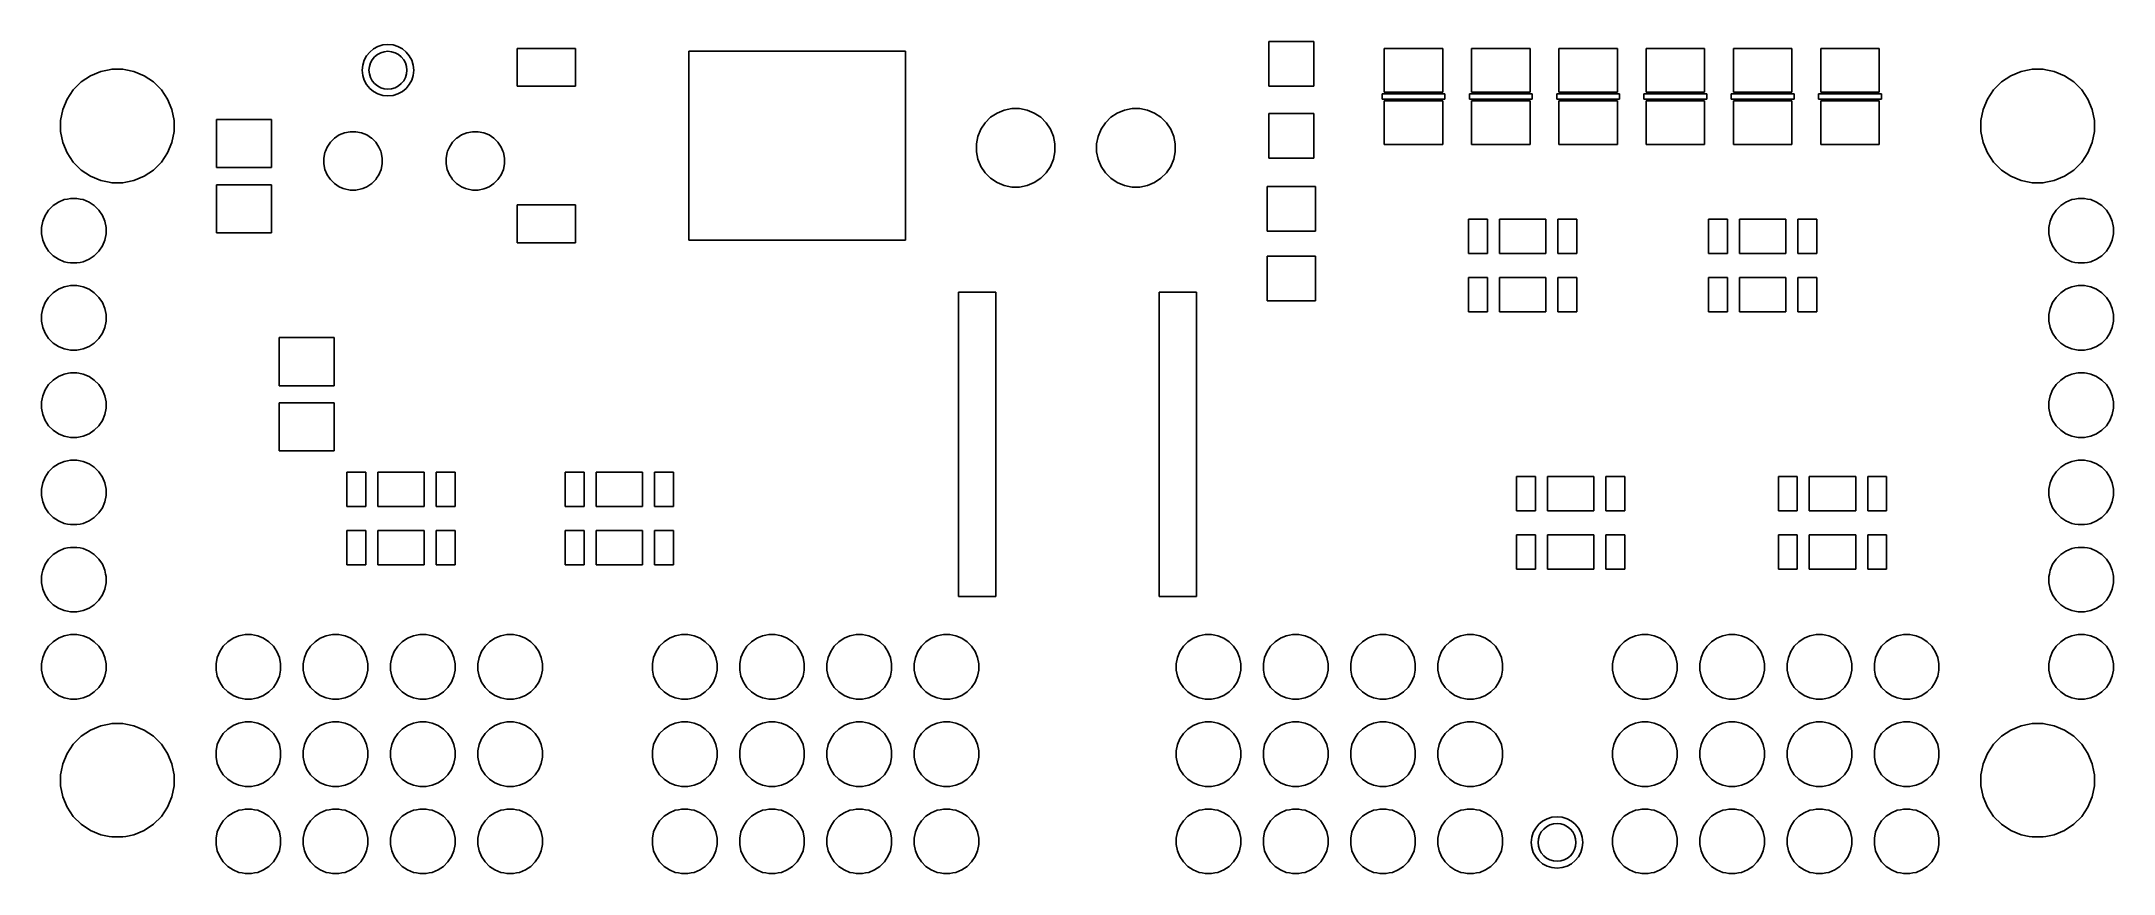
# Model space of a CAD drawing. Extents: x 118.4 to 178.7, y -117.2 to -93.
import ezdxf

# ---------------------------------------------------------------- set-up
doc = ezdxf.new("R2010")
doc.units = 0
doc.header["$MEASUREMENT"] = 0
doc.layers.add('BLACK', color=7, linetype='CONTINUOUS')

msp = doc.modelspace()

# ---------------------------------------------------------------- linework, layer by layer
at = {"layer": 'BLACK', "linetype": 'CONTINUOUS'}
for p, q in [((128.045, -93.4651), (128.128, -93.3966)), ((128.128, -93.3966), (128.223, -93.3457)), ((128.223, -93.3457), (128.327, -93.3144)), ((128.327, -93.3144), (128.434, -93.3038)), ((128.434, -93.3038), (128.434, -93.3038)), ((128.434, -93.3038), (128.542, -93.3144)), ((128.542, -93.3144), (128.645, -93.3457)), ((128.645, -93.3457), (128.74, -93.3966)), ((128.74, -93.3966), (128.824, -93.4651)), ((132.195, -94.3194), (132.195, -93.2178)), ((132.195, -93.2178), (133.897, -93.2178)), ((133.897, -93.2178), (133.897, -94.3194)), ((137.195, -98.7994), (137.195, -93.2978)), ((137.195, -93.2978), (143.497, -93.2978)), ((143.497, -93.2978), (143.497, -98.7994)), ((154.073, -94.3174), (154.073, -93.0158)), ((154.073, -93.0158), (155.375, -93.0158)), ((155.375, -93.0158), (155.375, -94.3174)), ((157.429, -94.4946), (157.429, -93.2246)), ((157.429, -93.2246), (159.131, -93.2246)), ((159.131, -93.2246), (159.131, -94.4946)), ((159.969, -94.4946), (159.969, -93.2246)), ((159.969, -93.2246), (161.671, -93.2246)), ((161.671, -93.2246), (161.671, -94.4946)), ((162.509, -94.4946), (162.509, -93.2246)), ((162.509, -93.2246), (164.211, -93.2246)), ((164.211, -93.2246), (164.211, -94.4946)), ((165.049, -94.4946), (165.049, -93.2246)), ((165.049, -93.2246), (166.751, -93.2246)), ((166.751, -93.2246), (166.751, -94.4946)), ((167.589, -94.4946), (167.589, -93.2246)), ((167.589, -93.2246), (169.291, -93.2246)), ((169.291, -93.2246), (169.291, -94.4946)), ((170.129, -94.4946), (170.129, -93.2246)), ((170.129, -93.2246), (171.831, -93.2246)), ((171.831, -93.2246), (171.831, -94.4946)), ((119.509, -94.1963), (119.779, -94.0157)), ((119.779, -94.0157), (120.08, -93.8912)), ((120.08, -93.8912), (120.319, -93.8437)), ((120.319, -93.8437), (120.399, -93.8278)), ((120.399, -93.8278), (120.724, -93.8278)), ((120.724, -93.8278), (120.803, -93.8437)), ((120.803, -93.8437), (121.043, -93.8912)), ((121.043, -93.8912), (121.343, -94.0157)), ((121.343, -94.0157), (121.613, -94.1963)), ((127.883, -93.8546), (127.894, -93.7471)), ((127.894, -93.9621), (127.883, -93.8546)), ((127.883, -93.8546), (127.883, -93.8546)), ((127.894, -93.7471), (127.925, -93.6438)), ((127.925, -94.0654), (127.894, -93.9621)), ((127.925, -93.6438), (127.976, -93.5486)), ((127.976, -94.1606), (127.925, -94.0654)), ((127.976, -93.5486), (128.045, -93.4651)), ((128.824, -93.4651), (128.892, -93.5486)), ((128.892, -93.5486), (128.943, -93.6438)), ((128.943, -94.0654), (128.892, -94.1606)), ((128.943, -93.6438), (128.974, -93.7471)), ((128.974, -93.9621), (128.943, -94.0654)), ((128.974, -93.7471), (128.985, -93.8546)), ((128.985, -93.8546), (128.974, -93.9621)), ((128.985, -93.8546), (128.985, -93.8546)), ((175.389, -94.1963), (175.659, -94.0157)), ((175.659, -94.0157), (175.96, -93.8912)), ((175.96, -93.8912), (176.199, -93.8437)), ((176.199, -93.8437), (176.279, -93.8278)), ((176.279, -93.8278), (176.604, -93.8278)), ((176.604, -93.8278), (176.683, -93.8437)), ((176.683, -93.8437), (176.923, -93.8912)), ((176.923, -93.8912), (177.223, -94.0157)), ((177.223, -94.0157), (177.493, -94.1963)), ((119.098, -94.6967), (119.279, -94.4263)), ((119.279, -94.4263), (119.509, -94.1963)), ((121.613, -94.1963), (121.843, -94.4263)), ((121.843, -94.4263), (122.024, -94.6967)), ((128.045, -94.2441), (127.976, -94.1606)), ((128.128, -94.3126), (128.045, -94.2441)), ((128.223, -94.3635), (128.128, -94.3126)), ((128.327, -94.3948), (128.223, -94.3635)), ((128.434, -94.4054), (128.327, -94.3948)), ((128.542, -94.3948), (128.434, -94.4054)), ((128.434, -94.4054), (128.434, -94.4054)), ((128.645, -94.3635), (128.542, -94.3948)), ((128.74, -94.3126), (128.645, -94.3635)), ((128.824, -94.2441), (128.74, -94.3126)), ((128.892, -94.1606), (128.824, -94.2441)), ((133.897, -94.3194), (132.195, -94.3194)), ((155.375, -94.3174), (154.073, -94.3174)), ((157.366, -94.5454), (157.366, -94.6978)), ((159.195, -94.5454), (157.366, -94.5454)), ((159.131, -94.4946), (157.429, -94.4946)), ((159.195, -94.6978), (159.195, -94.5454)), ((159.906, -94.5454), (159.906, -94.6978)), ((161.734, -94.5454), (159.906, -94.5454)), ((161.671, -94.4946), (159.969, -94.4946)), ((161.734, -94.6978), (161.734, -94.5454)), ((162.446, -94.5454), (162.446, -94.6978)), ((164.274, -94.5454), (162.446, -94.5454)), ((164.211, -94.4946), (162.509, -94.4946)), ((164.274, -94.6978), (164.274, -94.5454)), ((164.986, -94.5454), (164.986, -94.6978)), ((166.814, -94.5454), (164.986, -94.5454)), ((166.751, -94.4946), (165.049, -94.4946)), ((166.814, -94.6978), (166.814, -94.5454)), ((167.526, -94.5454), (167.526, -94.6978)), ((169.355, -94.5454), (167.526, -94.5454)), ((169.291, -94.4946), (167.589, -94.4946)), ((169.355, -94.6978), (169.355, -94.5454)), ((170.066, -94.5454), (170.066, -94.6978)), ((171.894, -94.5454), (170.066, -94.5454)), ((171.831, -94.4946), (170.129, -94.4946)), ((171.894, -94.6978), (171.894, -94.5454)), ((174.978, -94.6967), (175.159, -94.4263)), ((175.159, -94.4263), (175.389, -94.1963)), ((177.493, -94.1963), (177.723, -94.4263)), ((177.723, -94.4263), (177.904, -94.6967)), ((118.91, -95.316), (118.974, -94.9971)), ((118.974, -94.9971), (119.098, -94.6967)), ((122.024, -94.6967), (122.148, -94.9971)), ((122.148, -94.9971), (122.212, -95.316)), ((145.813, -95.385), (145.972, -95.2258)), ((145.972, -95.2258), (146.16, -95.1007)), ((146.16, -95.1007), (146.368, -95.0145)), ((146.368, -95.0145), (146.589, -94.9706)), ((146.589, -94.9706), (146.814, -94.9706)), ((146.814, -94.9706), (147.035, -95.0145)), ((147.035, -95.0145), (147.243, -95.1007)), ((147.243, -95.1007), (147.43, -95.2258)), ((147.43, -95.2258), (147.589, -95.385)), ((149.313, -95.385), (149.472, -95.2258)), ((149.472, -95.2258), (149.66, -95.1007)), ((149.66, -95.1007), (149.868, -95.0145)), ((149.868, -95.0145), (150.089, -94.9706)), ((150.089, -94.9706), (150.314, -94.9706)), ((150.314, -94.9706), (150.535, -95.0145)), ((150.535, -95.0145), (150.743, -95.1007)), ((150.743, -95.1007), (150.93, -95.2258)), ((150.93, -95.2258), (151.089, -95.385)), ((154.073, -96.4174), (154.073, -95.1158)), ((154.073, -95.1158), (155.375, -95.1158)), ((155.375, -95.1158), (155.375, -96.4174)), ((157.366, -94.6978), (159.195, -94.6978)), ((157.429, -96.0186), (157.429, -94.7486)), ((157.429, -94.7486), (159.131, -94.7486)), ((159.131, -94.7486), (159.131, -96.0186)), ((159.906, -94.6978), (161.734, -94.6978)), ((159.969, -96.0186), (159.969, -94.7486)), ((159.969, -94.7486), (161.671, -94.7486)), ((161.671, -94.7486), (161.671, -96.0186)), ((162.446, -94.6978), (164.274, -94.6978)), ((162.509, -96.0186), (162.509, -94.7486)), ((162.509, -94.7486), (164.211, -94.7486)), ((164.211, -94.7486), (164.211, -96.0186)), ((164.986, -94.6978), (166.814, -94.6978)), ((165.049, -96.0186), (165.049, -94.7486)), ((165.049, -94.7486), (166.751, -94.7486)), ((166.751, -94.7486), (166.751, -96.0186)), ((167.526, -94.6978), (169.355, -94.6978)), ((167.589, -96.0186), (167.589, -94.7486)), ((167.589, -94.7486), (169.291, -94.7486)), ((169.291, -94.7486), (169.291, -96.0186)), ((170.066, -94.6978), (171.894, -94.6978)), ((170.129, -96.0186), (170.129, -94.7486)), ((170.129, -94.7486), (171.831, -94.7486)), ((171.831, -94.7486), (171.831, -96.0186)), ((174.79, -95.316), (174.854, -94.9971)), ((174.854, -94.9971), (174.978, -94.6967)), ((177.904, -94.6967), (178.028, -94.9971)), ((178.028, -94.9971), (178.092, -95.316)), ((118.91, -95.6412), (118.91, -95.316)), ((118.974, -95.9601), (118.91, -95.6412)), ((122.212, -95.6412), (122.148, -95.9601)), ((122.212, -95.316), (122.212, -95.6412)), ((123.443, -96.6899), (123.443, -95.2883)), ((123.443, -95.2883), (125.045, -95.2883)), ((125.045, -95.2883), (125.045, -96.6899)), ((126.758, -95.9522), (126.877, -95.8337)), ((126.877, -95.8337), (126.879, -95.8324)), ((126.879, -95.8324), (127.016, -95.7405)), ((127.016, -95.7405), (127.171, -95.6764)), ((127.171, -95.6764), (127.335, -95.6437)), ((127.171, -95.6764), (127.171, -95.6764)), ((127.171, -95.6764), (127.171, -95.6764)), ((127.335, -95.6437), (127.503, -95.6437)), ((127.503, -95.6437), (127.667, -95.6764)), ((127.667, -95.6764), (127.667, -95.6764)), ((127.667, -95.6764), (127.667, -95.6764)), ((127.667, -95.6764), (127.822, -95.7405)), ((127.822, -95.7405), (127.96, -95.8324)), ((127.96, -95.8324), (127.962, -95.8337)), ((127.962, -95.8337), (128.08, -95.9522)), ((130.314, -95.9522), (130.433, -95.8337)), ((130.433, -95.8337), (130.435, -95.8324)), ((130.435, -95.8324), (130.572, -95.7405)), ((130.572, -95.7405), (130.727, -95.6764)), ((130.727, -95.6764), (130.891, -95.6437)), ((130.727, -95.6764), (130.727, -95.6764)), ((130.727, -95.6764), (130.727, -95.6764)), ((130.891, -95.6437), (131.059, -95.6437)), ((131.059, -95.6437), (131.223, -95.6764)), ((131.223, -95.6764), (131.223, -95.6764)), ((131.223, -95.6764), (131.223, -95.6764)), ((131.223, -95.6764), (131.378, -95.7405)), ((131.378, -95.7405), (131.516, -95.8324)), ((131.516, -95.8324), (131.518, -95.8337)), ((131.518, -95.8337), (131.636, -95.9522)), ((145.558, -96.001), (145.602, -95.7802)), ((145.602, -95.7802), (145.688, -95.5722)), ((145.688, -95.5722), (145.813, -95.385)), ((147.589, -95.385), (147.714, -95.5722)), ((147.714, -95.5722), (147.8, -95.7802)), ((147.8, -95.7802), (147.844, -96.001)), ((149.058, -96.001), (149.102, -95.7802)), ((149.102, -95.7802), (149.188, -95.5722)), ((149.188, -95.5722), (149.313, -95.385)), ((151.089, -95.385), (151.214, -95.5722)), ((151.214, -95.5722), (151.3, -95.7802)), ((151.3, -95.7802), (151.344, -96.001)), ((174.79, -95.6412), (174.79, -95.316)), ((174.854, -95.9601), (174.79, -95.6412)), ((178.092, -95.6412), (178.028, -95.9601)), ((178.092, -95.316), (178.092, -95.6412)), ((119.098, -96.2605), (118.974, -95.9601)), ((119.279, -96.5309), (119.098, -96.2605)), ((122.024, -96.2605), (121.843, -96.5309)), ((122.148, -95.9601), (122.024, -96.2605)), ((126.568, -96.4108), (126.601, -96.2464)), ((126.568, -96.5784), (126.568, -96.4108)), ((126.601, -96.2464), (126.615, -96.2113)), ((126.615, -96.2113), (126.665, -96.0915)), ((126.665, -96.0915), (126.758, -95.9522)), ((126.758, -95.9522), (126.758, -95.9522)), ((128.08, -95.9522), (128.08, -95.9522)), ((128.08, -95.9522), (128.173, -96.0915)), ((128.173, -96.0915), (128.223, -96.2113)), ((128.223, -96.2113), (128.237, -96.2464)), ((128.237, -96.2464), (128.27, -96.4108)), ((128.27, -96.4108), (128.27, -96.5784)), ((130.124, -96.4108), (130.157, -96.2464)), ((130.124, -96.5784), (130.124, -96.4108)), ((130.157, -96.2464), (130.171, -96.2113)), ((130.171, -96.2113), (130.221, -96.0915)), ((130.221, -96.0915), (130.314, -95.9522)), ((130.314, -95.9522), (130.314, -95.9522)), ((131.636, -95.9522), (131.636, -95.9522)), ((131.636, -95.9522), (131.729, -96.0915)), ((131.729, -96.0915), (131.779, -96.2113)), ((131.779, -96.2113), (131.793, -96.2464)), ((131.793, -96.2464), (131.826, -96.4108)), ((131.826, -96.4108), (131.826, -96.5784)), ((145.558, -96.2262), (145.558, -96.001)), ((145.602, -96.447), (145.558, -96.2262)), ((145.688, -96.655), (145.602, -96.447)), ((147.8, -96.447), (147.714, -96.655)), ((147.844, -96.2262), (147.8, -96.447)), ((147.844, -96.001), (147.844, -96.2262)), ((149.058, -96.2262), (149.058, -96.001)), ((149.102, -96.447), (149.058, -96.2262)), ((149.188, -96.655), (149.102, -96.447)), ((151.3, -96.447), (151.214, -96.655)), ((151.344, -96.2262), (151.3, -96.447)), ((151.344, -96.001), (151.344, -96.2262)), ((155.375, -96.4174), (154.073, -96.4174)), ((159.131, -96.0186), (157.429, -96.0186)), ((161.671, -96.0186), (159.969, -96.0186)), ((164.211, -96.0186), (162.509, -96.0186)), ((166.751, -96.0186), (165.049, -96.0186)), ((169.291, -96.0186), (167.589, -96.0186)), ((171.831, -96.0186), (170.129, -96.0186)), ((174.978, -96.2605), (174.854, -95.9601)), ((175.159, -96.5309), (174.978, -96.2605)), ((177.904, -96.2605), (177.723, -96.5309)), ((178.028, -95.9601), (177.904, -96.2605)), ((119.509, -96.7609), (119.279, -96.5309)), ((119.779, -96.9415), (119.509, -96.7609)), ((120.08, -97.066), (119.779, -96.9415)), ((120.319, -97.1135), (120.08, -97.066)), ((121.043, -97.066), (120.803, -97.1135)), ((121.343, -96.9415), (121.043, -97.066)), ((121.613, -96.7609), (121.343, -96.9415)), ((121.843, -96.5309), (121.613, -96.7609)), ((125.045, -96.6899), (123.443, -96.6899)), ((126.601, -96.7428), (126.568, -96.5784)), ((126.665, -96.8977), (126.601, -96.7428)), ((126.601, -96.7428), (126.601, -96.7428)), ((126.734, -97.0014), (126.665, -96.8977)), ((126.758, -97.037), (126.734, -97.0014)), ((126.877, -97.1555), (126.758, -97.037)), ((128.08, -97.037), (127.962, -97.1555)), ((128.104, -97.0014), (128.08, -97.037)), ((128.173, -96.8977), (128.104, -97.0014)), ((128.237, -96.7428), (128.173, -96.8977)), ((128.27, -96.5784), (128.237, -96.7428)), ((128.237, -96.7428), (128.237, -96.7428)), ((130.157, -96.7428), (130.124, -96.5784)), ((130.221, -96.8977), (130.157, -96.7428)), ((130.157, -96.7428), (130.157, -96.7428)), ((130.29, -97.0014), (130.221, -96.8977)), ((130.314, -97.037), (130.29, -97.0014)), ((130.433, -97.1555), (130.314, -97.037)), ((131.636, -97.037), (131.518, -97.1555)), ((131.66, -97.0014), (131.636, -97.037)), ((131.729, -96.8977), (131.66, -97.0014)), ((131.793, -96.7428), (131.729, -96.8977)), ((131.826, -96.5784), (131.793, -96.7428)), ((131.793, -96.7428), (131.793, -96.7428)), ((145.813, -96.8422), (145.688, -96.655)), ((145.972, -97.0014), (145.813, -96.8422)), ((146.16, -97.1265), (145.972, -97.0014)), ((147.43, -97.0014), (147.243, -97.1265)), ((147.589, -96.8422), (147.43, -97.0014)), ((147.714, -96.655), (147.589, -96.8422)), ((149.313, -96.8422), (149.188, -96.655)), ((149.472, -97.0014), (149.313, -96.8422)), ((149.66, -97.1265), (149.472, -97.0014)), ((150.93, -97.0014), (150.743, -97.1265)), ((151.089, -96.8422), (150.93, -97.0014)), ((151.214, -96.655), (151.089, -96.8422)), ((175.389, -96.7609), (175.159, -96.5309)), ((175.659, -96.9415), (175.389, -96.7609)), ((175.96, -97.066), (175.659, -96.9415)), ((176.199, -97.1135), (175.96, -97.066)), ((176.923, -97.066), (176.683, -97.1135)), ((177.223, -96.9415), (176.923, -97.066)), ((177.493, -96.7609), (177.223, -96.9415)), ((177.723, -96.5309), (177.493, -96.7609)), ((118.846, -97.6938), (119.017, -97.6229)), ((119.017, -97.6229), (119.108, -97.6049)), ((119.108, -97.6049), (119.199, -97.5868)), ((119.199, -97.5868), (119.384, -97.5868)), ((119.384, -97.5868), (119.474, -97.6049)), ((119.474, -97.6049), (119.565, -97.6229)), ((119.565, -97.6229), (119.736, -97.6938)), ((120.399, -97.1294), (120.319, -97.1135)), ((120.724, -97.1294), (120.399, -97.1294)), ((120.803, -97.1135), (120.724, -97.1294)), ((123.443, -98.5899), (123.443, -97.1883)), ((123.443, -97.1883), (125.045, -97.1883)), ((125.045, -97.1883), (125.045, -98.5899)), ((127.016, -97.2487), (126.877, -97.1555)), ((126.877, -97.1555), (126.877, -97.1555)), ((127.136, -97.2983), (127.016, -97.2487)), ((127.171, -97.3128), (127.136, -97.2983)), ((127.335, -97.3455), (127.171, -97.3128)), ((127.503, -97.3455), (127.335, -97.3455)), ((127.667, -97.3128), (127.503, -97.3455)), ((127.702, -97.2983), (127.667, -97.3128)), ((127.822, -97.2487), (127.702, -97.2983)), ((127.962, -97.1555), (127.822, -97.2487)), ((127.962, -97.1555), (127.962, -97.1555)), ((130.572, -97.2487), (130.433, -97.1555)), ((130.433, -97.1555), (130.433, -97.1555)), ((130.692, -97.2983), (130.572, -97.2487)), ((130.727, -97.3128), (130.692, -97.2983)), ((130.891, -97.3455), (130.727, -97.3128)), ((131.059, -97.3455), (130.891, -97.3455)), ((131.223, -97.3128), (131.059, -97.3455)), ((131.258, -97.2983), (131.223, -97.3128)), ((131.378, -97.2487), (131.258, -97.2983)), ((131.518, -97.1555), (131.378, -97.2487)), ((131.518, -97.1555), (131.518, -97.1555)), ((146.368, -97.2127), (146.16, -97.1265)), ((146.589, -97.2566), (146.368, -97.2127)), ((146.814, -97.2566), (146.589, -97.2566)), ((147.035, -97.2127), (146.814, -97.2566)), ((147.243, -97.1265), (147.035, -97.2127)), ((149.868, -97.2127), (149.66, -97.1265)), ((150.089, -97.2566), (149.868, -97.2127)), ((150.314, -97.2566), (150.089, -97.2566)), ((150.535, -97.2127), (150.314, -97.2566)), ((150.743, -97.1265), (150.535, -97.2127)), ((154.023, -98.5424), (154.023, -97.2408)), ((154.023, -97.2408), (155.425, -97.2408)), ((155.425, -97.2408), (155.425, -98.5424)), ((176.279, -97.1294), (176.199, -97.1135)), ((176.604, -97.1294), (176.279, -97.1294)), ((176.683, -97.1135), (176.604, -97.1294)), ((177.266, -97.6938), (177.437, -97.6229)), ((177.437, -97.6229), (177.528, -97.6049)), ((177.528, -97.6049), (177.619, -97.5868)), ((177.619, -97.5868), (177.804, -97.5868)), ((177.804, -97.5868), (177.894, -97.6049)), ((177.894, -97.6049), (177.985, -97.6229)), ((177.985, -97.6229), (178.156, -97.6938)), ((118.351, -98.434), (118.387, -98.2525)), ((118.387, -98.2525), (118.458, -98.0814)), ((118.458, -98.0814), (118.561, -97.9275)), ((118.561, -97.9275), (118.692, -97.7966)), ((118.561, -97.9275), (118.561, -97.9275)), ((118.692, -97.7966), (118.846, -97.6938)), ((118.846, -97.6938), (118.846, -97.6938)), ((119.736, -97.6938), (119.736, -97.6938)), ((119.736, -97.6938), (119.89, -97.7966)), ((119.89, -97.7966), (120.021, -97.9275)), ((120.021, -97.9275), (120.021, -97.9275)), ((120.021, -97.9275), (120.124, -98.0814)), ((120.124, -98.0814), (120.195, -98.2525)), ((120.195, -98.2525), (120.231, -98.434)), ((132.195, -98.8794), (132.195, -97.7778)), ((132.195, -97.7778), (133.897, -97.7778)), ((133.897, -97.7778), (133.897, -98.8794)), ((159.879, -99.1934), (159.879, -98.1918)), ((159.879, -98.1918), (160.431, -98.1918)), ((160.431, -98.1918), (160.431, -99.1934)), ((160.779, -99.1934), (160.779, -98.1918)), ((160.779, -98.1918), (162.131, -98.1918)), ((162.131, -98.1918), (162.131, -99.1934)), ((162.479, -99.1934), (162.479, -98.1918)), ((162.479, -98.1918), (163.031, -98.1918)), ((163.031, -98.1918), (163.031, -99.1934)), ((166.864, -99.1934), (166.864, -98.1918)), ((166.864, -98.1918), (167.416, -98.1918)), ((167.416, -98.1918), (167.416, -99.1934)), ((167.764, -99.1934), (167.764, -98.1918)), ((167.764, -98.1918), (169.116, -98.1918)), ((169.116, -98.1918), (169.116, -99.1934)), ((169.464, -99.1934), (169.464, -98.1918)), ((169.464, -98.1918), (170.016, -98.1918)), ((170.016, -98.1918), (170.016, -99.1934)), ((176.771, -98.434), (176.807, -98.2525)), ((176.807, -98.2525), (176.878, -98.0814)), ((176.878, -98.0814), (176.981, -97.9275)), ((176.981, -97.9275), (177.112, -97.7966)), ((176.981, -97.9275), (176.981, -97.9275)), ((177.112, -97.7966), (177.266, -97.6938)), ((177.266, -97.6938), (177.266, -97.6938)), ((178.156, -97.6938), (178.156, -97.6938)), ((178.156, -97.6938), (178.31, -97.7966)), ((178.31, -97.7966), (178.441, -97.9275)), ((178.441, -97.9275), (178.441, -97.9275)), ((178.441, -97.9275), (178.544, -98.0814)), ((178.544, -98.0814), (178.615, -98.2525)), ((178.615, -98.2525), (178.651, -98.434)), ((118.351, -98.6192), (118.351, -98.434)), ((118.387, -98.8007), (118.351, -98.6192)), ((118.458, -98.9718), (118.387, -98.8007)), ((120.195, -98.8007), (120.124, -98.9718)), ((120.231, -98.6192), (120.195, -98.8007)), ((120.231, -98.434), (120.231, -98.6192)), ((125.045, -98.5899), (123.443, -98.5899)), ((133.897, -98.8794), (132.195, -98.8794)), ((143.497, -98.7994), (137.195, -98.7994)), ((155.425, -98.5424), (154.023, -98.5424)), ((176.771, -98.6192), (176.771, -98.434)), ((176.807, -98.8007), (176.771, -98.6192)), ((176.878, -98.9718), (176.807, -98.8007)), ((178.615, -98.8007), (178.544, -98.9718)), ((178.651, -98.6192), (178.615, -98.8007)), ((178.651, -98.434), (178.651, -98.6192)), ((118.561, -99.1257), (118.458, -98.9718)), ((118.458, -98.9718), (118.458, -98.9718)), ((118.692, -99.2566), (118.561, -99.1257)), ((118.846, -99.3594), (118.692, -99.2566)), ((118.692, -99.2566), (118.692, -99.2566)), ((119.017, -99.4303), (118.846, -99.3594)), ((119.108, -99.4483), (119.017, -99.4303)), ((119.199, -99.4664), (119.108, -99.4483)), ((119.384, -99.4664), (119.199, -99.4664)), ((119.474, -99.4483), (119.384, -99.4664)), ((119.565, -99.4303), (119.474, -99.4483)), ((119.736, -99.3594), (119.565, -99.4303)), ((119.89, -99.2566), (119.736, -99.3594)), ((120.021, -99.1257), (119.89, -99.2566)), ((119.89, -99.2566), (119.89, -99.2566)), ((120.124, -98.9718), (120.021, -99.1257)), ((120.124, -98.9718), (120.124, -98.9718)), ((154.023, -100.574), (154.023, -99.2728)), ((154.023, -99.2728), (155.425, -99.2728)), ((155.425, -99.2728), (155.425, -100.574)), ((160.431, -99.1934), (159.879, -99.1934)), ((162.131, -99.1934), (160.779, -99.1934)), ((163.031, -99.1934), (162.479, -99.1934)), ((167.416, -99.1934), (166.864, -99.1934)), ((169.116, -99.1934), (167.764, -99.1934)), ((170.016, -99.1934), (169.464, -99.1934)), ((176.981, -99.1257), (176.878, -98.9718)), ((176.878, -98.9718), (176.878, -98.9718)), ((177.112, -99.2566), (176.981, -99.1257)), ((177.266, -99.3594), (177.112, -99.2566)), ((177.112, -99.2566), (177.112, -99.2566)), ((177.437, -99.4303), (177.266, -99.3594)), ((177.528, -99.4483), (177.437, -99.4303)), ((177.619, -99.4664), (177.528, -99.4483)), ((177.804, -99.4664), (177.619, -99.4664)), ((177.894, -99.4483), (177.804, -99.4664)), ((177.985, -99.4303), (177.894, -99.4483)), ((178.156, -99.3594), (177.985, -99.4303)), ((178.31, -99.2566), (178.156, -99.3594)), ((178.441, -99.1257), (178.31, -99.2566)), ((178.31, -99.2566), (178.31, -99.2566)), ((178.544, -98.9718), (178.441, -99.1257)), ((178.544, -98.9718), (178.544, -98.9718)), ((159.879, -100.893), (159.879, -99.8918)), ((159.879, -99.8918), (160.431, -99.8918)), ((160.431, -99.8918), (160.431, -100.893)), ((160.779, -100.893), (160.779, -99.8918)), ((160.779, -99.8918), (162.131, -99.8918)), ((162.131, -99.8918), (162.131, -100.893)), ((162.479, -100.893), (162.479, -99.8918)), ((162.479, -99.8918), (163.031, -99.8918)), ((163.031, -99.8918), (163.031, -100.893)), ((166.864, -100.893), (166.864, -99.8918)), ((166.864, -99.8918), (167.416, -99.8918)), ((167.416, -99.8918), (167.416, -100.893)), ((167.764, -100.893), (167.764, -99.8918)), ((167.764, -99.8918), (169.116, -99.8918)), ((169.116, -99.8918), (169.116, -100.893)), ((169.464, -100.893), (169.464, -99.8918)), ((169.464, -99.8918), (170.016, -99.8918)), ((170.016, -99.8918), (170.016, -100.893)), ((118.387, -100.792), (118.458, -100.621)), ((118.458, -100.621), (118.561, -100.468)), ((118.561, -100.468), (118.692, -100.337)), ((118.561, -100.468), (118.561, -100.468)), ((118.692, -100.337), (118.846, -100.234)), ((118.846, -100.234), (119.017, -100.163)), ((118.846, -100.234), (118.846, -100.234)), ((119.017, -100.163), (119.108, -100.145)), ((119.108, -100.145), (119.199, -100.127)), ((119.199, -100.127), (119.384, -100.127)), ((119.384, -100.127), (119.474, -100.145)), ((119.474, -100.145), (119.565, -100.163)), ((119.565, -100.163), (119.736, -100.234)), ((119.736, -100.234), (119.736, -100.234)), ((119.736, -100.234), (119.89, -100.337)), ((119.89, -100.337), (120.021, -100.468)), ((120.021, -100.468), (120.021, -100.468)), ((120.021, -100.468), (120.124, -100.621)), ((120.124, -100.621), (120.195, -100.792)), ((145.037, -109.178), (145.037, -100.321)), ((145.037, -100.321), (146.129, -100.321)), ((146.129, -100.321), (146.129, -109.178)), ((150.873, -109.178), (150.873, -100.321)), ((150.873, -100.321), (151.965, -100.321)), ((151.965, -100.321), (151.965, -109.178)), ((155.425, -100.574), (154.023, -100.574)), ((176.807, -100.792), (176.878, -100.621)), ((176.878, -100.621), (176.981, -100.468)), ((176.981, -100.468), (177.112, -100.337)), ((176.981, -100.468), (176.981, -100.468)), ((177.112, -100.337), (177.266, -100.234)), ((177.266, -100.234), (177.437, -100.163)), ((177.266, -100.234), (177.266, -100.234)), ((177.437, -100.163), (177.528, -100.145)), ((177.528, -100.145), (177.619, -100.127)), ((177.619, -100.127), (177.804, -100.127)), ((177.804, -100.127), (177.894, -100.145)), ((177.894, -100.145), (177.985, -100.163)), ((177.985, -100.163), (178.156, -100.234)), ((178.156, -100.234), (178.156, -100.234)), ((178.156, -100.234), (178.31, -100.337)), ((178.31, -100.337), (178.441, -100.468)), ((178.441, -100.468), (178.441, -100.468)), ((178.441, -100.468), (178.544, -100.621)), ((178.544, -100.621), (178.615, -100.792)), ((118.351, -100.974), (118.352, -100.971)), ((118.351, -101.159), (118.351, -100.974)), ((118.387, -101.341), (118.351, -101.159)), ((118.352, -100.971), (118.387, -100.792)), ((118.387, -100.792), (118.387, -100.792)), ((120.195, -100.792), (120.195, -100.792)), ((120.195, -100.792), (120.23, -100.971)), ((120.231, -101.159), (120.195, -101.341)), ((120.23, -100.971), (120.231, -100.974)), ((120.231, -100.974), (120.231, -101.159)), ((160.431, -100.893), (159.879, -100.893)), ((162.131, -100.893), (160.779, -100.893)), ((163.031, -100.893), (162.479, -100.893)), ((167.416, -100.893), (166.864, -100.893)), ((169.116, -100.893), (167.764, -100.893)), ((170.016, -100.893), (169.464, -100.893)), ((176.771, -100.974), (176.772, -100.971)), ((176.771, -101.159), (176.771, -100.974)), ((176.807, -101.341), (176.771, -101.159)), ((176.772, -100.971), (176.807, -100.792)), ((176.807, -100.792), (176.807, -100.792)), ((178.615, -100.792), (178.615, -100.792)), ((178.615, -100.792), (178.65, -100.971)), ((178.651, -101.159), (178.615, -101.341)), ((178.65, -100.971), (178.651, -100.974)), ((178.651, -100.974), (178.651, -101.159)), ((118.458, -101.512), (118.387, -101.341)), ((118.56, -101.664), (118.458, -101.512)), ((118.561, -101.666), (118.56, -101.664)), ((118.692, -101.797), (118.561, -101.666)), ((118.846, -101.899), (118.692, -101.797)), ((118.692, -101.797), (118.692, -101.797)), ((119.017, -101.97), (118.846, -101.899)), ((119.736, -101.899), (119.565, -101.97)), ((119.89, -101.797), (119.736, -101.899)), ((120.021, -101.666), (119.89, -101.797)), ((119.89, -101.797), (119.89, -101.797)), ((120.022, -101.664), (120.021, -101.666)), ((120.124, -101.512), (120.022, -101.664)), ((120.195, -101.341), (120.124, -101.512)), ((125.269, -103.04), (125.269, -101.638)), ((125.269, -101.638), (126.87, -101.638)), ((126.87, -101.638), (126.87, -103.04)), ((176.878, -101.512), (176.807, -101.341)), ((176.98, -101.664), (176.878, -101.512)), ((176.981, -101.666), (176.98, -101.664)), ((177.112, -101.797), (176.981, -101.666)), ((177.266, -101.899), (177.112, -101.797)), ((177.112, -101.797), (177.112, -101.797)), ((177.437, -101.97), (177.266, -101.899)), ((178.156, -101.899), (177.985, -101.97)), ((178.31, -101.797), (178.156, -101.899)), ((178.441, -101.666), (178.31, -101.797)), ((178.31, -101.797), (178.31, -101.797)), ((178.442, -101.664), (178.441, -101.666)), ((178.544, -101.512), (178.442, -101.664)), ((178.615, -101.341), (178.544, -101.512)), ((119.108, -101.988), (119.017, -101.97)), ((119.199, -102.006), (119.108, -101.988)), ((119.384, -102.006), (119.199, -102.006)), ((119.474, -101.988), (119.384, -102.006)), ((119.565, -101.97), (119.474, -101.988)), ((177.528, -101.988), (177.437, -101.97)), ((177.619, -102.006), (177.528, -101.988)), ((177.804, -102.006), (177.619, -102.006)), ((177.894, -101.988), (177.804, -102.006)), ((177.985, -101.97), (177.894, -101.988)), ((118.458, -103.161), (118.561, -103.008)), ((118.561, -103.008), (118.692, -102.877)), ((118.561, -103.008), (118.561, -103.008)), ((118.692, -102.877), (118.846, -102.774)), ((118.846, -102.774), (119.017, -102.703)), ((118.846, -102.774), (118.846, -102.774)), ((119.017, -102.703), (119.143, -102.678)), ((119.143, -102.678), (119.199, -102.667)), ((119.199, -102.667), (119.384, -102.667)), ((119.384, -102.667), (119.439, -102.678)), ((119.439, -102.678), (119.565, -102.703)), ((119.565, -102.703), (119.736, -102.774)), ((119.736, -102.774), (119.736, -102.774)), ((119.736, -102.774), (119.89, -102.877)), ((119.89, -102.877), (120.021, -103.008)), ((120.021, -103.008), (120.021, -103.008)), ((120.021, -103.008), (120.124, -103.161)), ((126.87, -103.04), (125.269, -103.04)), ((176.878, -103.161), (176.981, -103.008)), ((176.981, -103.008), (177.112, -102.877)), ((176.981, -103.008), (176.981, -103.008)), ((177.112, -102.877), (177.266, -102.774)), ((177.266, -102.774), (177.437, -102.703)), ((177.266, -102.774), (177.266, -102.774)), ((177.437, -102.703), (177.563, -102.678)), ((177.563, -102.678), (177.619, -102.667)), ((177.619, -102.667), (177.804, -102.667)), ((177.804, -102.667), (177.859, -102.678)), ((177.859, -102.678), (177.985, -102.703)), ((177.985, -102.703), (178.156, -102.774)), ((178.156, -102.774), (178.156, -102.774)), ((178.156, -102.774), (178.31, -102.877)), ((178.31, -102.877), (178.441, -103.008)), ((178.441, -103.008), (178.441, -103.008)), ((178.441, -103.008), (178.544, -103.161)), ((118.351, -103.514), (118.387, -103.332)), ((118.351, -103.699), (118.351, -103.514)), ((118.387, -103.881), (118.351, -103.699)), ((118.387, -103.332), (118.458, -103.161)), ((120.124, -103.161), (120.195, -103.332)), ((120.195, -103.332), (120.231, -103.514)), ((120.231, -103.699), (120.195, -103.881)), ((120.231, -103.514), (120.231, -103.699)), ((125.269, -104.94), (125.269, -103.538)), ((125.269, -103.538), (126.87, -103.538)), ((126.87, -103.538), (126.87, -104.94)), ((176.771, -103.514), (176.807, -103.332)), ((176.771, -103.699), (176.771, -103.514)), ((176.807, -103.881), (176.771, -103.699)), ((176.807, -103.332), (176.878, -103.161)), ((178.544, -103.161), (178.615, -103.332)), ((178.615, -103.332), (178.651, -103.514)), ((178.651, -103.699), (178.615, -103.881)), ((178.651, -103.514), (178.651, -103.699)), ((118.458, -104.052), (118.387, -103.881)), ((118.561, -104.206), (118.458, -104.052)), ((118.458, -104.052), (118.458, -104.052)), ((118.692, -104.337), (118.561, -104.206)), ((120.021, -104.206), (119.89, -104.337)), ((120.124, -104.052), (120.021, -104.206)), ((120.195, -103.881), (120.124, -104.052)), ((120.124, -104.052), (120.124, -104.052)), ((176.878, -104.052), (176.807, -103.881)), ((176.981, -104.206), (176.878, -104.052)), ((176.878, -104.052), (176.878, -104.052)), ((177.112, -104.337), (176.981, -104.206)), ((178.441, -104.206), (178.31, -104.337)), ((178.544, -104.052), (178.441, -104.206)), ((178.615, -103.881), (178.544, -104.052)), ((178.544, -104.052), (178.544, -104.052)), ((118.846, -104.439), (118.692, -104.337)), ((118.692, -104.337), (118.692, -104.337)), ((119.017, -104.51), (118.846, -104.439)), ((119.108, -104.528), (119.017, -104.51)), ((119.199, -104.546), (119.108, -104.528)), ((119.384, -104.546), (119.199, -104.546)), ((119.474, -104.528), (119.384, -104.546)), ((119.565, -104.51), (119.474, -104.528)), ((119.736, -104.439), (119.565, -104.51)), ((119.89, -104.337), (119.736, -104.439)), ((119.89, -104.337), (119.89, -104.337)), ((177.266, -104.439), (177.112, -104.337)), ((177.112, -104.337), (177.112, -104.337)), ((177.437, -104.51), (177.266, -104.439)), ((177.528, -104.528), (177.437, -104.51)), ((177.619, -104.546), (177.528, -104.528)), ((177.804, -104.546), (177.619, -104.546)), ((177.894, -104.528), (177.804, -104.546)), ((177.985, -104.51), (177.894, -104.528)), ((178.156, -104.439), (177.985, -104.51)), ((178.31, -104.337), (178.156, -104.439)), ((178.31, -104.337), (178.31, -104.337)), ((118.561, -105.548), (118.692, -105.417)), ((118.692, -105.417), (118.846, -105.314)), ((118.846, -105.314), (119.017, -105.243)), ((118.846, -105.314), (118.846, -105.314)), ((119.017, -105.243), (119.108, -105.225)), ((119.108, -105.225), (119.199, -105.207)), ((119.199, -105.207), (119.384, -105.207)), ((119.384, -105.207), (119.474, -105.225)), ((119.474, -105.225), (119.565, -105.243)), ((119.565, -105.243), (119.736, -105.314)), ((119.736, -105.314), (119.736, -105.314)), ((119.736, -105.314), (119.89, -105.417)), ((119.89, -105.417), (120.021, -105.548)), ((126.87, -104.94), (125.269, -104.94)), ((176.981, -105.548), (177.112, -105.417)), ((177.112, -105.417), (177.266, -105.314)), ((177.266, -105.314), (177.437, -105.243)), ((177.266, -105.314), (177.266, -105.314)), ((177.437, -105.243), (177.528, -105.225)), ((177.528, -105.225), (177.619, -105.207)), ((177.619, -105.207), (177.804, -105.207)), ((177.804, -105.207), (177.894, -105.225)), ((177.894, -105.225), (177.985, -105.243)), ((177.985, -105.243), (178.156, -105.314)), ((178.156, -105.314), (178.156, -105.314)), ((178.156, -105.314), (178.31, -105.417)), ((178.31, -105.417), (178.441, -105.548)), ((118.351, -106.054), (118.387, -105.872)), ((118.351, -106.239), (118.351, -106.054)), ((118.387, -105.872), (118.458, -105.701)), ((118.458, -105.701), (118.561, -105.548)), ((118.561, -105.548), (118.561, -105.548)), ((120.021, -105.548), (120.021, -105.548)), ((120.021, -105.548), (120.124, -105.701)), ((120.124, -105.701), (120.195, -105.872)), ((120.195, -105.872), (120.231, -106.054)), ((120.231, -106.054), (120.231, -106.239)), ((127.24, -106.559), (127.24, -105.558)), ((127.24, -105.558), (127.792, -105.558)), ((127.792, -105.558), (127.792, -106.559)), ((128.14, -106.559), (128.14, -105.558)), ((128.14, -105.558), (129.492, -105.558)), ((129.492, -105.558), (129.492, -106.559)), ((129.84, -106.559), (129.84, -105.558)), ((129.84, -105.558), (130.392, -105.558)), ((130.392, -105.558), (130.392, -106.559)), ((133.59, -106.559), (133.59, -105.558)), ((133.59, -105.558), (134.142, -105.558)), ((134.142, -105.558), (134.142, -106.559)), ((134.49, -106.559), (134.49, -105.558)), ((134.49, -105.558), (135.842, -105.558)), ((135.842, -105.558), (135.842, -106.559)), ((136.19, -106.559), (136.19, -105.558)), ((136.19, -105.558), (136.742, -105.558)), ((136.742, -105.558), (136.742, -106.559)), ((161.276, -106.686), (161.276, -105.685)), ((161.276, -105.685), (161.828, -105.685)), ((161.828, -105.685), (161.828, -106.686)), ((162.176, -106.686), (162.176, -105.685)), ((162.176, -105.685), (163.528, -105.685)), ((163.528, -105.685), (163.528, -106.686)), ((163.876, -106.686), (163.876, -105.685)), ((163.876, -105.685), (164.428, -105.685)), ((164.428, -105.685), (164.428, -106.686)), ((168.896, -106.686), (168.896, -105.685)), ((168.896, -105.685), (169.448, -105.685)), ((169.448, -105.685), (169.448, -106.686)), ((169.796, -106.686), (169.796, -105.685)), ((169.796, -105.685), (171.148, -105.685)), ((171.148, -105.685), (171.148, -106.686)), ((171.496, -106.686), (171.496, -105.685)), ((171.496, -105.685), (172.048, -105.685)), ((172.048, -105.685), (172.048, -106.686)), ((176.771, -106.054), (176.807, -105.872)), ((176.771, -106.239), (176.771, -106.054)), ((176.807, -105.872), (176.878, -105.701)), ((176.878, -105.701), (176.981, -105.548)), ((176.981, -105.548), (176.981, -105.548)), ((178.441, -105.548), (178.441, -105.548)), ((178.441, -105.548), (178.544, -105.701)), ((178.544, -105.701), (178.615, -105.872)), ((178.615, -105.872), (178.651, -106.054)), ((178.651, -106.054), (178.651, -106.239)), ((118.387, -106.421), (118.351, -106.239)), ((118.458, -106.592), (118.387, -106.421)), ((118.56, -106.744), (118.458, -106.592)), ((120.124, -106.592), (120.022, -106.744)), ((120.195, -106.421), (120.124, -106.592)), ((120.231, -106.239), (120.195, -106.421)), ((127.792, -106.559), (127.24, -106.559)), ((129.492, -106.559), (128.14, -106.559)), ((130.392, -106.559), (129.84, -106.559)), ((134.142, -106.559), (133.59, -106.559)), ((135.842, -106.559), (134.49, -106.559)), ((136.742, -106.559), (136.19, -106.559)), ((161.828, -106.686), (161.276, -106.686)), ((163.528, -106.686), (162.176, -106.686)), ((164.428, -106.686), (163.876, -106.686)), ((169.448, -106.686), (168.896, -106.686)), ((171.148, -106.686), (169.796, -106.686)), ((172.048, -106.686), (171.496, -106.686)), ((176.807, -106.421), (176.771, -106.239)), ((176.878, -106.592), (176.807, -106.421)), ((176.98, -106.744), (176.878, -106.592)), ((178.544, -106.592), (178.442, -106.744)), ((178.615, -106.421), (178.544, -106.592)), ((178.651, -106.239), (178.615, -106.421)), ((118.561, -106.746), (118.56, -106.744)), ((118.692, -106.877), (118.561, -106.746)), ((118.846, -106.979), (118.692, -106.877)), ((118.692, -106.877), (118.692, -106.877)), ((119.017, -107.05), (118.846, -106.979)), ((119.108, -107.068), (119.017, -107.05)), ((119.199, -107.086), (119.108, -107.068)), ((119.384, -107.086), (119.199, -107.086)), ((119.474, -107.068), (119.384, -107.086)), ((119.565, -107.05), (119.474, -107.068)), ((119.736, -106.979), (119.565, -107.05)), ((119.89, -106.877), (119.736, -106.979)), ((120.021, -106.746), (119.89, -106.877)), ((119.89, -106.877), (119.89, -106.877)), ((120.022, -106.744), (120.021, -106.746)), ((127.24, -108.259), (127.24, -107.258)), ((127.24, -107.258), (127.792, -107.258)), ((127.792, -107.258), (127.792, -108.259)), ((128.14, -108.259), (128.14, -107.258)), ((128.14, -107.258), (129.492, -107.258)), ((129.492, -107.258), (129.492, -108.259)), ((129.84, -108.259), (129.84, -107.258)), ((129.84, -107.258), (130.392, -107.258)), ((130.392, -107.258), (130.392, -108.259)), ((133.59, -108.259), (133.59, -107.258)), ((133.59, -107.258), (134.142, -107.258)), ((134.142, -107.258), (134.142, -108.259)), ((134.49, -108.259), (134.49, -107.258)), ((134.49, -107.258), (135.842, -107.258)), ((135.842, -107.258), (135.842, -108.259)), ((136.19, -108.259), (136.19, -107.258)), ((136.19, -107.258), (136.742, -107.258)), ((136.742, -107.258), (136.742, -108.259)), ((176.981, -106.746), (176.98, -106.744)), ((177.112, -106.877), (176.981, -106.746)), ((177.266, -106.979), (177.112, -106.877)), ((177.112, -106.877), (177.112, -106.877)), ((177.437, -107.05), (177.266, -106.979)), ((177.528, -107.068), (177.437, -107.05)), ((177.619, -107.086), (177.528, -107.068)), ((177.804, -107.086), (177.619, -107.086)), ((177.894, -107.068), (177.804, -107.086)), ((177.985, -107.05), (177.894, -107.068)), ((178.156, -106.979), (177.985, -107.05)), ((178.31, -106.877), (178.156, -106.979)), ((178.441, -106.746), (178.31, -106.877)), ((178.31, -106.877), (178.31, -106.877)), ((178.442, -106.744), (178.441, -106.746)), ((118.692, -107.957), (118.846, -107.854)), ((118.846, -107.854), (119.017, -107.783)), ((118.846, -107.854), (118.846, -107.854)), ((119.017, -107.783), (119.108, -107.765)), ((119.108, -107.765), (119.199, -107.747)), ((119.199, -107.747), (119.384, -107.747)), ((119.384, -107.747), (119.474, -107.765)), ((119.474, -107.765), (119.565, -107.783)), ((119.565, -107.783), (119.736, -107.854)), ((119.736, -107.854), (119.736, -107.854)), ((119.736, -107.854), (119.89, -107.957)), ((161.276, -108.386), (161.276, -107.385)), ((161.276, -107.385), (161.828, -107.385)), ((161.828, -107.385), (161.828, -108.386)), ((162.176, -108.386), (162.176, -107.385)), ((162.176, -107.385), (163.528, -107.385)), ((163.528, -107.385), (163.528, -108.386)), ((163.876, -108.386), (163.876, -107.385)), ((163.876, -107.385), (164.428, -107.385)), ((164.428, -107.385), (164.428, -108.386)), ((168.896, -108.386), (168.896, -107.385)), ((168.896, -107.385), (169.448, -107.385)), ((169.448, -107.385), (169.448, -108.386)), ((169.796, -108.386), (169.796, -107.385)), ((169.796, -107.385), (171.148, -107.385)), ((171.148, -107.385), (171.148, -108.386)), ((171.496, -108.386), (171.496, -107.385)), ((171.496, -107.385), (172.048, -107.385)), ((172.048, -107.385), (172.048, -108.386)), ((177.112, -107.957), (177.266, -107.854)), ((177.266, -107.854), (177.437, -107.783)), ((177.266, -107.854), (177.266, -107.854)), ((177.437, -107.783), (177.528, -107.765)), ((177.528, -107.765), (177.619, -107.747)), ((177.619, -107.747), (177.804, -107.747)), ((177.804, -107.747), (177.894, -107.765)), ((177.894, -107.765), (177.985, -107.783)), ((177.985, -107.783), (178.156, -107.854)), ((178.156, -107.854), (178.156, -107.854)), ((178.156, -107.854), (178.31, -107.957)), ((118.351, -108.594), (118.364, -108.528)), ((118.364, -108.528), (118.387, -108.412)), ((118.387, -108.412), (118.458, -108.241)), ((118.387, -108.412), (118.387, -108.412)), ((118.458, -108.241), (118.561, -108.088)), ((118.561, -108.088), (118.692, -107.957)), ((118.561, -108.088), (118.561, -108.088)), ((119.89, -107.957), (120.021, -108.088)), ((120.021, -108.088), (120.021, -108.088)), ((120.021, -108.088), (120.124, -108.241)), ((120.124, -108.241), (120.195, -108.412)), ((120.195, -108.412), (120.195, -108.412)), ((120.195, -108.412), (120.218, -108.528)), ((120.218, -108.528), (120.231, -108.594)), ((127.792, -108.259), (127.24, -108.259)), ((129.492, -108.259), (128.14, -108.259)), ((130.392, -108.259), (129.84, -108.259)), ((134.142, -108.259), (133.59, -108.259)), ((135.842, -108.259), (134.49, -108.259)), ((136.742, -108.259), (136.19, -108.259)), ((161.828, -108.386), (161.276, -108.386)), ((163.528, -108.386), (162.176, -108.386)), ((164.428, -108.386), (163.876, -108.386)), ((169.448, -108.386), (168.896, -108.386)), ((171.148, -108.386), (169.796, -108.386)), ((172.048, -108.386), (171.496, -108.386)), ((176.771, -108.594), (176.784, -108.528)), ((176.784, -108.528), (176.807, -108.412)), ((176.807, -108.412), (176.878, -108.241)), ((176.807, -108.412), (176.807, -108.412)), ((176.878, -108.241), (176.981, -108.088)), ((176.981, -108.088), (177.112, -107.957)), ((176.981, -108.088), (176.981, -108.088)), ((178.31, -107.957), (178.441, -108.088)), ((178.441, -108.088), (178.441, -108.088)), ((178.441, -108.088), (178.544, -108.241)), ((178.544, -108.241), (178.615, -108.412)), ((178.615, -108.412), (178.615, -108.412)), ((178.615, -108.412), (178.638, -108.528)), ((178.638, -108.528), (178.651, -108.594)), ((118.351, -108.779), (118.351, -108.594)), ((118.387, -108.961), (118.351, -108.779)), ((118.458, -109.132), (118.387, -108.961)), ((118.561, -109.286), (118.458, -109.132)), ((118.458, -109.132), (118.458, -109.132)), ((120.124, -109.132), (120.021, -109.286)), ((120.195, -108.961), (120.124, -109.132)), ((120.124, -109.132), (120.124, -109.132)), ((120.231, -108.779), (120.195, -108.961)), ((120.231, -108.594), (120.231, -108.779)), ((176.771, -108.779), (176.771, -108.594)), ((176.807, -108.961), (176.771, -108.779)), ((176.878, -109.132), (176.807, -108.961)), ((176.981, -109.286), (176.878, -109.132)), ((176.878, -109.132), (176.878, -109.132)), ((178.544, -109.132), (178.441, -109.286)), ((178.615, -108.961), (178.544, -109.132)), ((178.544, -109.132), (178.544, -109.132)), ((178.651, -108.779), (178.615, -108.961)), ((178.651, -108.594), (178.651, -108.779)), ((118.692, -109.417), (118.561, -109.286)), ((118.846, -109.519), (118.692, -109.417)), ((118.692, -109.417), (118.692, -109.417)), ((119.017, -109.59), (118.846, -109.519)), ((119.108, -109.608), (119.017, -109.59)), ((119.199, -109.626), (119.108, -109.608)), ((119.384, -109.626), (119.199, -109.626)), ((119.474, -109.608), (119.384, -109.626)), ((119.565, -109.59), (119.474, -109.608)), ((119.736, -109.519), (119.565, -109.59)), ((119.89, -109.417), (119.736, -109.519)), ((120.021, -109.286), (119.89, -109.417)), ((119.89, -109.417), (119.89, -109.417)), ((146.129, -109.178), (145.037, -109.178)), ((151.965, -109.178), (150.873, -109.178)), ((177.112, -109.417), (176.981, -109.286)), ((177.266, -109.519), (177.112, -109.417)), ((177.112, -109.417), (177.112, -109.417)), ((177.437, -109.59), (177.266, -109.519)), ((177.528, -109.608), (177.437, -109.59)), ((177.619, -109.626), (177.528, -109.608)), ((177.804, -109.626), (177.619, -109.626)), ((177.894, -109.608), (177.804, -109.626)), ((177.985, -109.59), (177.894, -109.608)), ((178.156, -109.519), (177.985, -109.59)), ((178.31, -109.417), (178.156, -109.519)), ((178.441, -109.286), (178.31, -109.417)), ((178.31, -109.417), (178.31, -109.417)), ((118.846, -110.394), (119.017, -110.323)), ((119.017, -110.323), (119.108, -110.305)), ((119.108, -110.305), (119.199, -110.287)), ((119.199, -110.287), (119.384, -110.287)), ((119.384, -110.287), (119.474, -110.305)), ((119.474, -110.305), (119.565, -110.323)), ((119.565, -110.323), (119.736, -110.394)), ((123.926, -110.394), (124.097, -110.323)), ((124.097, -110.323), (124.188, -110.305)), ((124.188, -110.305), (124.279, -110.287)), ((124.279, -110.287), (124.464, -110.287)), ((124.464, -110.287), (124.554, -110.305)), ((124.554, -110.305), (124.645, -110.323)), ((124.645, -110.323), (124.816, -110.394)), ((126.466, -110.394), (126.637, -110.323)), ((126.637, -110.323), (126.728, -110.305)), ((126.728, -110.305), (126.819, -110.287)), ((126.819, -110.287), (127.004, -110.287)), ((127.004, -110.287), (127.094, -110.305)), ((127.094, -110.305), (127.185, -110.323)), ((127.185, -110.323), (127.356, -110.394)), ((129.006, -110.394), (129.177, -110.323)), ((129.177, -110.323), (129.268, -110.305)), ((129.268, -110.305), (129.359, -110.287)), ((129.359, -110.287), (129.544, -110.287)), ((129.544, -110.287), (129.634, -110.305)), ((129.634, -110.305), (129.725, -110.323)), ((129.725, -110.323), (129.896, -110.394)), ((131.546, -110.394), (131.717, -110.323)), ((131.717, -110.323), (131.808, -110.305)), ((131.808, -110.305), (131.899, -110.287)), ((131.899, -110.287), (132.084, -110.287)), ((132.084, -110.287), (132.174, -110.305)), ((132.174, -110.305), (132.265, -110.323)), ((132.265, -110.323), (132.436, -110.394)), ((136.626, -110.394), (136.797, -110.323)), ((136.797, -110.323), (136.888, -110.305)), ((136.888, -110.305), (136.979, -110.287)), ((136.979, -110.287), (137.164, -110.287)), ((137.164, -110.287), (137.254, -110.305)), ((137.254, -110.305), (137.345, -110.323)), ((137.345, -110.323), (137.516, -110.394)), ((139.166, -110.394), (139.337, -110.323)), ((139.337, -110.323), (139.428, -110.305)), ((139.428, -110.305), (139.519, -110.287)), ((139.519, -110.287), (139.704, -110.287)), ((139.704, -110.287), (139.794, -110.305)), ((139.794, -110.305), (139.885, -110.323)), ((139.885, -110.323), (140.056, -110.394)), ((141.706, -110.394), (141.877, -110.323)), ((141.877, -110.323), (141.968, -110.305)), ((141.968, -110.305), (142.059, -110.287)), ((142.059, -110.287), (142.244, -110.287)), ((142.244, -110.287), (142.334, -110.305)), ((142.334, -110.305), (142.425, -110.323)), ((142.425, -110.323), (142.596, -110.394)), ((144.246, -110.394), (144.417, -110.323)), ((144.417, -110.323), (144.508, -110.305)), ((144.508, -110.305), (144.599, -110.287)), ((144.599, -110.287), (144.784, -110.287)), ((144.784, -110.287), (144.874, -110.305)), ((144.874, -110.305), (144.965, -110.323)), ((144.965, -110.323), (145.136, -110.394)), ((151.866, -110.394), (152.037, -110.323)), ((152.037, -110.323), (152.128, -110.305)), ((152.128, -110.305), (152.219, -110.287)), ((152.219, -110.287), (152.404, -110.287)), ((152.404, -110.287), (152.494, -110.305)), ((152.494, -110.305), (152.585, -110.323)), ((152.585, -110.323), (152.756, -110.394)), ((154.406, -110.394), (154.577, -110.323)), ((154.577, -110.323), (154.668, -110.305)), ((154.668, -110.305), (154.759, -110.287)), ((154.759, -110.287), (154.944, -110.287)), ((154.944, -110.287), (155.034, -110.305)), ((155.034, -110.305), (155.125, -110.323)), ((155.125, -110.323), (155.296, -110.394)), ((156.946, -110.394), (157.117, -110.323)), ((157.117, -110.323), (157.208, -110.305)), ((157.208, -110.305), (157.299, -110.287)), ((157.299, -110.287), (157.484, -110.287)), ((157.484, -110.287), (157.574, -110.305)), ((157.574, -110.305), (157.665, -110.323)), ((157.665, -110.323), (157.836, -110.394)), ((159.486, -110.394), (159.657, -110.323)), ((159.657, -110.323), (159.748, -110.305)), ((159.748, -110.305), (159.839, -110.287)), ((159.839, -110.287), (160.024, -110.287)), ((160.024, -110.287), (160.114, -110.305)), ((160.114, -110.305), (160.205, -110.323)), ((160.205, -110.323), (160.376, -110.394)), ((164.566, -110.394), (164.737, -110.323)), ((164.737, -110.323), (164.828, -110.305)), ((164.828, -110.305), (164.919, -110.287)), ((164.919, -110.287), (165.104, -110.287)), ((165.104, -110.287), (165.194, -110.305)), ((165.194, -110.305), (165.285, -110.323)), ((165.285, -110.323), (165.456, -110.394)), ((167.106, -110.394), (167.277, -110.323)), ((167.277, -110.323), (167.368, -110.305)), ((167.368, -110.305), (167.459, -110.287)), ((167.459, -110.287), (167.644, -110.287)), ((167.644, -110.287), (167.734, -110.305)), ((167.734, -110.305), (167.825, -110.323)), ((167.825, -110.323), (167.996, -110.394)), ((169.646, -110.394), (169.817, -110.323)), ((169.817, -110.323), (169.908, -110.305)), ((169.908, -110.305), (169.999, -110.287)), ((169.999, -110.287), (170.184, -110.287)), ((170.184, -110.287), (170.274, -110.305)), ((170.274, -110.305), (170.365, -110.323)), ((170.365, -110.323), (170.536, -110.394)), ((172.186, -110.394), (172.357, -110.323)), ((172.357, -110.323), (172.448, -110.305)), ((172.448, -110.305), (172.539, -110.287)), ((172.539, -110.287), (172.724, -110.287)), ((172.724, -110.287), (172.814, -110.305)), ((172.814, -110.305), (172.905, -110.323)), ((172.905, -110.323), (173.076, -110.394)), ((177.266, -110.394), (177.437, -110.323)), ((177.437, -110.323), (177.528, -110.305)), ((177.528, -110.305), (177.619, -110.287)), ((177.619, -110.287), (177.804, -110.287)), ((177.804, -110.287), (177.894, -110.305)), ((177.894, -110.305), (177.985, -110.323)), ((177.985, -110.323), (178.156, -110.394)), ((118.351, -111.134), (118.387, -110.952)), ((118.387, -110.952), (118.458, -110.781)), ((118.458, -110.781), (118.561, -110.628)), ((118.561, -110.628), (118.692, -110.497)), ((118.561, -110.628), (118.561, -110.628)), ((118.692, -110.497), (118.846, -110.394)), ((118.846, -110.394), (118.846, -110.394)), ((119.736, -110.394), (119.736, -110.394)), ((119.736, -110.394), (119.89, -110.497)), ((119.89, -110.497), (120.021, -110.628)), ((120.021, -110.628), (120.021, -110.628)), ((120.021, -110.628), (120.124, -110.781)), ((120.124, -110.781), (120.195, -110.952)), ((120.195, -110.952), (120.231, -111.134)), ((123.431, -111.134), (123.467, -110.952)), ((123.467, -110.952), (123.538, -110.781)), ((123.538, -110.781), (123.641, -110.628)), ((123.641, -110.628), (123.772, -110.497)), ((123.641, -110.628), (123.641, -110.628)), ((123.772, -110.497), (123.926, -110.394)), ((123.926, -110.394), (123.926, -110.394)), ((124.816, -110.394), (124.816, -110.394)), ((124.816, -110.394), (124.97, -110.497)), ((124.97, -110.497), (125.101, -110.628)), ((125.101, -110.628), (125.101, -110.628)), ((125.101, -110.628), (125.204, -110.781)), ((125.204, -110.781), (125.275, -110.952)), ((125.275, -110.952), (125.311, -111.134)), ((125.971, -111.134), (126.007, -110.952)), ((126.007, -110.952), (126.078, -110.781)), ((126.078, -110.781), (126.181, -110.628)), ((126.181, -110.628), (126.312, -110.497)), ((126.181, -110.628), (126.181, -110.628)), ((126.312, -110.497), (126.466, -110.394)), ((126.466, -110.394), (126.466, -110.394)), ((127.356, -110.394), (127.356, -110.394)), ((127.356, -110.394), (127.51, -110.497)), ((127.51, -110.497), (127.641, -110.628)), ((127.641, -110.628), (127.641, -110.628)), ((127.641, -110.628), (127.744, -110.781)), ((127.744, -110.781), (127.815, -110.952)), ((127.815, -110.952), (127.851, -111.134)), ((128.511, -111.134), (128.547, -110.952)), ((128.547, -110.952), (128.618, -110.781)), ((128.618, -110.781), (128.721, -110.628)), ((128.721, -110.628), (128.852, -110.497)), ((128.721, -110.628), (128.721, -110.628)), ((128.852, -110.497), (129.006, -110.394)), ((129.006, -110.394), (129.006, -110.394)), ((129.896, -110.394), (129.896, -110.394)), ((129.896, -110.394), (130.05, -110.497)), ((130.05, -110.497), (130.181, -110.628)), ((130.181, -110.628), (130.181, -110.628)), ((130.181, -110.628), (130.284, -110.781)), ((130.284, -110.781), (130.355, -110.952)), ((130.355, -110.952), (130.391, -111.134)), ((131.051, -111.134), (131.087, -110.952)), ((131.087, -110.952), (131.158, -110.781)), ((131.158, -110.781), (131.261, -110.628)), ((131.261, -110.628), (131.392, -110.497)), ((131.261, -110.628), (131.261, -110.628)), ((131.392, -110.497), (131.546, -110.394)), ((131.546, -110.394), (131.546, -110.394)), ((132.436, -110.394), (132.436, -110.394)), ((132.436, -110.394), (132.59, -110.497)), ((132.59, -110.497), (132.721, -110.628)), ((132.721, -110.628), (132.721, -110.628)), ((132.721, -110.628), (132.824, -110.781)), ((132.824, -110.781), (132.895, -110.952)), ((132.895, -110.952), (132.931, -111.134)), ((136.131, -111.134), (136.167, -110.952)), ((136.167, -110.952), (136.238, -110.781)), ((136.238, -110.781), (136.341, -110.628)), ((136.341, -110.628), (136.472, -110.497)), ((136.341, -110.628), (136.341, -110.628)), ((136.472, -110.497), (136.626, -110.394)), ((136.626, -110.394), (136.626, -110.394)), ((137.516, -110.394), (137.516, -110.394)), ((137.516, -110.394), (137.67, -110.497)), ((137.67, -110.497), (137.801, -110.628)), ((137.801, -110.628), (137.801, -110.628)), ((137.801, -110.628), (137.904, -110.781)), ((137.904, -110.781), (137.975, -110.952)), ((137.975, -110.952), (138.011, -111.134)), ((138.671, -111.134), (138.707, -110.952)), ((138.707, -110.952), (138.778, -110.781)), ((138.778, -110.781), (138.881, -110.628)), ((138.881, -110.628), (139.012, -110.497)), ((138.881, -110.628), (138.881, -110.628)), ((139.012, -110.497), (139.166, -110.394)), ((139.166, -110.394), (139.166, -110.394)), ((140.056, -110.394), (140.056, -110.394)), ((140.056, -110.394), (140.21, -110.497)), ((140.21, -110.497), (140.341, -110.628)), ((140.341, -110.628), (140.341, -110.628)), ((140.341, -110.628), (140.444, -110.781)), ((140.444, -110.781), (140.515, -110.952)), ((140.515, -110.952), (140.551, -111.134)), ((141.211, -111.134), (141.247, -110.952)), ((141.247, -110.952), (141.318, -110.781)), ((141.318, -110.781), (141.421, -110.628)), ((141.421, -110.628), (141.552, -110.497)), ((141.421, -110.628), (141.421, -110.628)), ((141.552, -110.497), (141.706, -110.394)), ((141.706, -110.394), (141.706, -110.394)), ((142.596, -110.394), (142.596, -110.394)), ((142.596, -110.394), (142.75, -110.497)), ((142.75, -110.497), (142.881, -110.628)), ((142.881, -110.628), (142.881, -110.628)), ((142.881, -110.628), (142.984, -110.781)), ((142.984, -110.781), (143.055, -110.952)), ((143.055, -110.952), (143.091, -111.134)), ((143.751, -111.134), (143.787, -110.952)), ((143.787, -110.952), (143.858, -110.781)), ((143.858, -110.781), (143.961, -110.628)), ((143.961, -110.628), (144.092, -110.497)), ((143.961, -110.628), (143.961, -110.628)), ((144.092, -110.497), (144.246, -110.394)), ((144.246, -110.394), (144.246, -110.394)), ((145.136, -110.394), (145.136, -110.394)), ((145.136, -110.394), (145.29, -110.497)), ((145.29, -110.497), (145.421, -110.628)), ((145.421, -110.628), (145.421, -110.628)), ((145.421, -110.628), (145.524, -110.781)), ((145.524, -110.781), (145.595, -110.952)), ((145.595, -110.952), (145.631, -111.134)), ((151.371, -111.134), (151.407, -110.952)), ((151.407, -110.952), (151.478, -110.781)), ((151.478, -110.781), (151.581, -110.628)), ((151.581, -110.628), (151.712, -110.497)), ((151.581, -110.628), (151.581, -110.628)), ((151.712, -110.497), (151.866, -110.394)), ((151.866, -110.394), (151.866, -110.394)), ((152.756, -110.394), (152.756, -110.394)), ((152.756, -110.394), (152.91, -110.497)), ((152.91, -110.497), (153.041, -110.628)), ((153.041, -110.628), (153.041, -110.628)), ((153.041, -110.628), (153.144, -110.781)), ((153.144, -110.781), (153.215, -110.952)), ((153.215, -110.952), (153.251, -111.134)), ((153.911, -111.134), (153.947, -110.952)), ((153.947, -110.952), (154.018, -110.781)), ((154.018, -110.781), (154.121, -110.628)), ((154.121, -110.628), (154.252, -110.497)), ((154.121, -110.628), (154.121, -110.628)), ((154.252, -110.497), (154.406, -110.394)), ((154.406, -110.394), (154.406, -110.394)), ((155.296, -110.394), (155.296, -110.394)), ((155.296, -110.394), (155.45, -110.497)), ((155.45, -110.497), (155.581, -110.628)), ((155.581, -110.628), (155.581, -110.628)), ((155.581, -110.628), (155.684, -110.781)), ((155.684, -110.781), (155.755, -110.952)), ((155.755, -110.952), (155.791, -111.134)), ((156.451, -111.134), (156.487, -110.952)), ((156.487, -110.952), (156.558, -110.781)), ((156.558, -110.781), (156.661, -110.628)), ((156.661, -110.628), (156.792, -110.497)), ((156.661, -110.628), (156.661, -110.628)), ((156.792, -110.497), (156.946, -110.394)), ((156.946, -110.394), (156.946, -110.394)), ((157.836, -110.394), (157.836, -110.394)), ((157.836, -110.394), (157.99, -110.497)), ((157.99, -110.497), (158.121, -110.628)), ((158.121, -110.628), (158.121, -110.628)), ((158.121, -110.628), (158.224, -110.781)), ((158.224, -110.781), (158.295, -110.952)), ((158.295, -110.952), (158.331, -111.134)), ((158.991, -111.134), (159.027, -110.952)), ((159.027, -110.952), (159.098, -110.781)), ((159.098, -110.781), (159.201, -110.628)), ((159.201, -110.628), (159.332, -110.497)), ((159.201, -110.628), (159.201, -110.628)), ((159.332, -110.497), (159.486, -110.394)), ((159.486, -110.394), (159.486, -110.394)), ((160.376, -110.394), (160.376, -110.394)), ((160.376, -110.394), (160.53, -110.497)), ((160.53, -110.497), (160.661, -110.628)), ((160.661, -110.628), (160.661, -110.628)), ((160.661, -110.628), (160.764, -110.781)), ((160.764, -110.781), (160.835, -110.952)), ((160.835, -110.952), (160.871, -111.134)), ((164.071, -111.134), (164.107, -110.952)), ((164.107, -110.952), (164.178, -110.781)), ((164.178, -110.781), (164.281, -110.628)), ((164.281, -110.628), (164.412, -110.497)), ((164.281, -110.628), (164.281, -110.628)), ((164.412, -110.497), (164.566, -110.394)), ((164.566, -110.394), (164.566, -110.394)), ((165.456, -110.394), (165.456, -110.394)), ((165.456, -110.394), (165.61, -110.497)), ((165.61, -110.497), (165.741, -110.628)), ((165.741, -110.628), (165.741, -110.628)), ((165.741, -110.628), (165.844, -110.781)), ((165.844, -110.781), (165.915, -110.952)), ((165.915, -110.952), (165.951, -111.134)), ((166.611, -111.134), (166.647, -110.952)), ((166.647, -110.952), (166.718, -110.781)), ((166.718, -110.781), (166.821, -110.628)), ((166.821, -110.628), (166.952, -110.497)), ((166.821, -110.628), (166.821, -110.628)), ((166.952, -110.497), (167.106, -110.394)), ((167.106, -110.394), (167.106, -110.394)), ((167.996, -110.394), (167.996, -110.394)), ((167.996, -110.394), (168.15, -110.497)), ((168.15, -110.497), (168.281, -110.628)), ((168.281, -110.628), (168.281, -110.628)), ((168.281, -110.628), (168.384, -110.781)), ((168.384, -110.781), (168.455, -110.952)), ((168.455, -110.952), (168.491, -111.134)), ((169.151, -111.134), (169.187, -110.952)), ((169.187, -110.952), (169.258, -110.781)), ((169.258, -110.781), (169.361, -110.628)), ((169.361, -110.628), (169.492, -110.497)), ((169.361, -110.628), (169.361, -110.628)), ((169.492, -110.497), (169.646, -110.394)), ((169.646, -110.394), (169.646, -110.394)), ((170.536, -110.394), (170.536, -110.394)), ((170.536, -110.394), (170.69, -110.497)), ((170.69, -110.497), (170.821, -110.628)), ((170.821, -110.628), (170.821, -110.628)), ((170.821, -110.628), (170.924, -110.781)), ((170.924, -110.781), (170.995, -110.952)), ((170.995, -110.952), (171.031, -111.134)), ((171.691, -111.134), (171.727, -110.952)), ((171.727, -110.952), (171.798, -110.781)), ((171.798, -110.781), (171.901, -110.628)), ((171.901, -110.628), (172.032, -110.497)), ((171.901, -110.628), (171.901, -110.628)), ((172.032, -110.497), (172.186, -110.394)), ((172.186, -110.394), (172.186, -110.394)), ((173.076, -110.394), (173.076, -110.394)), ((173.076, -110.394), (173.23, -110.497)), ((173.23, -110.497), (173.361, -110.628)), ((173.361, -110.628), (173.361, -110.628)), ((173.361, -110.628), (173.464, -110.781)), ((173.464, -110.781), (173.535, -110.952)), ((173.535, -110.952), (173.571, -111.134)), ((176.771, -111.134), (176.807, -110.952)), ((176.807, -110.952), (176.878, -110.781)), ((176.878, -110.781), (176.981, -110.628)), ((176.981, -110.628), (177.112, -110.497)), ((176.981, -110.628), (176.981, -110.628)), ((177.112, -110.497), (177.266, -110.394)), ((177.266, -110.394), (177.266, -110.394)), ((178.156, -110.394), (178.156, -110.394)), ((178.156, -110.394), (178.31, -110.497)), ((178.31, -110.497), (178.441, -110.628)), ((178.441, -110.628), (178.441, -110.628)), ((178.441, -110.628), (178.544, -110.781)), ((178.544, -110.781), (178.615, -110.952)), ((178.615, -110.952), (178.651, -111.134)), ((118.351, -111.319), (118.351, -111.134)), ((118.387, -111.501), (118.351, -111.319)), ((118.458, -111.672), (118.387, -111.501)), ((120.195, -111.501), (120.124, -111.672)), ((120.231, -111.319), (120.195, -111.501)), ((120.231, -111.134), (120.231, -111.319)), ((123.431, -111.319), (123.431, -111.134)), ((123.467, -111.501), (123.431, -111.319)), ((123.538, -111.672), (123.467, -111.501)), ((125.275, -111.501), (125.204, -111.672)), ((125.311, -111.319), (125.275, -111.501)), ((125.311, -111.134), (125.311, -111.319)), ((125.971, -111.319), (125.971, -111.134)), ((126.007, -111.501), (125.971, -111.319)), ((126.078, -111.672), (126.007, -111.501)), ((127.815, -111.501), (127.744, -111.672)), ((127.851, -111.319), (127.815, -111.501)), ((127.851, -111.134), (127.851, -111.319)), ((128.511, -111.319), (128.511, -111.134)), ((128.547, -111.501), (128.511, -111.319)), ((128.618, -111.672), (128.547, -111.501)), ((130.355, -111.501), (130.284, -111.672)), ((130.391, -111.319), (130.355, -111.501)), ((130.391, -111.134), (130.391, -111.319)), ((131.051, -111.319), (131.051, -111.134)), ((131.087, -111.501), (131.051, -111.319)), ((131.158, -111.672), (131.087, -111.501)), ((132.895, -111.501), (132.824, -111.672)), ((132.931, -111.319), (132.895, -111.501)), ((132.931, -111.134), (132.931, -111.319)), ((136.131, -111.319), (136.131, -111.134)), ((136.167, -111.501), (136.131, -111.319)), ((136.238, -111.672), (136.167, -111.501)), ((137.975, -111.501), (137.904, -111.672)), ((138.011, -111.319), (137.975, -111.501)), ((138.011, -111.134), (138.011, -111.319)), ((138.671, -111.319), (138.671, -111.134)), ((138.707, -111.501), (138.671, -111.319)), ((138.778, -111.672), (138.707, -111.501)), ((140.515, -111.501), (140.444, -111.672)), ((140.551, -111.319), (140.515, -111.501)), ((140.551, -111.134), (140.551, -111.319)), ((141.211, -111.319), (141.211, -111.134)), ((141.247, -111.501), (141.211, -111.319)), ((141.318, -111.672), (141.247, -111.501)), ((143.055, -111.501), (142.984, -111.672)), ((143.091, -111.319), (143.055, -111.501)), ((143.091, -111.134), (143.091, -111.319)), ((143.751, -111.319), (143.751, -111.134)), ((143.787, -111.501), (143.751, -111.319)), ((143.858, -111.672), (143.787, -111.501)), ((145.595, -111.501), (145.524, -111.672)), ((145.631, -111.319), (145.595, -111.501)), ((145.631, -111.134), (145.631, -111.319)), ((151.371, -111.319), (151.371, -111.134)), ((151.407, -111.501), (151.371, -111.319)), ((151.478, -111.672), (151.407, -111.501)), ((153.215, -111.501), (153.144, -111.672)), ((153.251, -111.319), (153.215, -111.501)), ((153.251, -111.134), (153.251, -111.319)), ((153.911, -111.319), (153.911, -111.134)), ((153.947, -111.501), (153.911, -111.319)), ((154.018, -111.672), (153.947, -111.501)), ((155.755, -111.501), (155.684, -111.672)), ((155.791, -111.319), (155.755, -111.501)), ((155.791, -111.134), (155.791, -111.319)), ((156.451, -111.319), (156.451, -111.134)), ((156.487, -111.501), (156.451, -111.319)), ((156.558, -111.672), (156.487, -111.501)), ((158.295, -111.501), (158.224, -111.672)), ((158.331, -111.319), (158.295, -111.501)), ((158.331, -111.134), (158.331, -111.319)), ((158.991, -111.319), (158.991, -111.134)), ((159.027, -111.501), (158.991, -111.319)), ((159.098, -111.672), (159.027, -111.501)), ((160.835, -111.501), (160.764, -111.672)), ((160.871, -111.319), (160.835, -111.501)), ((160.871, -111.134), (160.871, -111.319)), ((164.071, -111.319), (164.071, -111.134)), ((164.107, -111.501), (164.071, -111.319)), ((164.178, -111.672), (164.107, -111.501)), ((165.915, -111.501), (165.844, -111.672)), ((165.951, -111.319), (165.915, -111.501)), ((165.951, -111.134), (165.951, -111.319)), ((166.611, -111.319), (166.611, -111.134)), ((166.647, -111.501), (166.611, -111.319)), ((166.718, -111.672), (166.647, -111.501)), ((168.455, -111.501), (168.384, -111.672)), ((168.491, -111.319), (168.455, -111.501)), ((168.491, -111.134), (168.491, -111.319)), ((169.151, -111.319), (169.151, -111.134)), ((169.187, -111.501), (169.151, -111.319)), ((169.258, -111.672), (169.187, -111.501)), ((170.995, -111.501), (170.924, -111.672)), ((171.031, -111.319), (170.995, -111.501)), ((171.031, -111.134), (171.031, -111.319)), ((171.691, -111.319), (171.691, -111.134)), ((171.727, -111.501), (171.691, -111.319)), ((171.798, -111.672), (171.727, -111.501)), ((173.535, -111.501), (173.464, -111.672)), ((173.571, -111.319), (173.535, -111.501)), ((173.571, -111.134), (173.571, -111.319)), ((176.771, -111.319), (176.771, -111.134)), ((176.807, -111.501), (176.771, -111.319)), ((176.878, -111.672), (176.807, -111.501)), ((178.615, -111.501), (178.544, -111.672)), ((178.651, -111.319), (178.615, -111.501)), ((178.651, -111.134), (178.651, -111.319)), ((118.561, -111.826), (118.458, -111.672)), ((118.458, -111.672), (118.458, -111.672)), ((118.692, -111.957), (118.561, -111.826)), ((118.846, -112.059), (118.692, -111.957)), ((118.692, -111.957), (118.692, -111.957)), ((119.017, -112.13), (118.846, -112.059)), ((119.108, -112.148), (119.017, -112.13)), ((119.199, -112.166), (119.108, -112.148)), ((119.474, -112.148), (119.384, -112.166)), ((119.565, -112.13), (119.474, -112.148)), ((119.736, -112.059), (119.565, -112.13)), ((119.89, -111.957), (119.736, -112.059)), ((120.021, -111.826), (119.89, -111.957)), ((119.89, -111.957), (119.89, -111.957)), ((120.124, -111.672), (120.021, -111.826)), ((120.124, -111.672), (120.124, -111.672)), ((123.641, -111.826), (123.538, -111.672)), ((123.538, -111.672), (123.538, -111.672)), ((123.772, -111.957), (123.641, -111.826)), ((123.926, -112.059), (123.772, -111.957)), ((123.772, -111.957), (123.772, -111.957)), ((124.097, -112.13), (123.926, -112.059)), ((124.188, -112.148), (124.097, -112.13)), ((124.279, -112.166), (124.188, -112.148)), ((124.554, -112.148), (124.464, -112.166)), ((124.645, -112.13), (124.554, -112.148)), ((124.816, -112.059), (124.645, -112.13)), ((124.97, -111.957), (124.816, -112.059)), ((125.101, -111.826), (124.97, -111.957)), ((124.97, -111.957), (124.97, -111.957)), ((125.204, -111.672), (125.101, -111.826)), ((125.204, -111.672), (125.204, -111.672)), ((126.181, -111.826), (126.078, -111.672)), ((126.078, -111.672), (126.078, -111.672)), ((126.312, -111.957), (126.181, -111.826)), ((126.466, -112.059), (126.312, -111.957)), ((126.312, -111.957), (126.312, -111.957)), ((126.637, -112.13), (126.466, -112.059)), ((126.728, -112.148), (126.637, -112.13)), ((126.819, -112.166), (126.728, -112.148)), ((127.094, -112.148), (127.004, -112.166)), ((127.185, -112.13), (127.094, -112.148)), ((127.356, -112.059), (127.185, -112.13)), ((127.51, -111.957), (127.356, -112.059)), ((127.641, -111.826), (127.51, -111.957)), ((127.51, -111.957), (127.51, -111.957)), ((127.744, -111.672), (127.641, -111.826)), ((127.744, -111.672), (127.744, -111.672)), ((128.721, -111.826), (128.618, -111.672)), ((128.618, -111.672), (128.618, -111.672)), ((128.852, -111.957), (128.721, -111.826)), ((129.006, -112.059), (128.852, -111.957)), ((128.852, -111.957), (128.852, -111.957)), ((129.177, -112.13), (129.006, -112.059)), ((129.268, -112.148), (129.177, -112.13)), ((129.359, -112.166), (129.268, -112.148)), ((129.634, -112.148), (129.544, -112.166)), ((129.725, -112.13), (129.634, -112.148)), ((129.896, -112.059), (129.725, -112.13)), ((130.05, -111.957), (129.896, -112.059)), ((130.181, -111.826), (130.05, -111.957)), ((130.05, -111.957), (130.05, -111.957)), ((130.284, -111.672), (130.181, -111.826)), ((130.284, -111.672), (130.284, -111.672)), ((131.261, -111.826), (131.158, -111.672)), ((131.158, -111.672), (131.158, -111.672)), ((131.392, -111.957), (131.261, -111.826)), ((131.546, -112.059), (131.392, -111.957)), ((131.392, -111.957), (131.392, -111.957)), ((131.717, -112.13), (131.546, -112.059)), ((131.808, -112.148), (131.717, -112.13)), ((131.899, -112.166), (131.808, -112.148)), ((132.174, -112.148), (132.084, -112.166)), ((132.265, -112.13), (132.174, -112.148)), ((132.436, -112.059), (132.265, -112.13)), ((132.59, -111.957), (132.436, -112.059)), ((132.721, -111.826), (132.59, -111.957)), ((132.59, -111.957), (132.59, -111.957)), ((132.824, -111.672), (132.721, -111.826)), ((132.824, -111.672), (132.824, -111.672)), ((136.341, -111.826), (136.238, -111.672)), ((136.238, -111.672), (136.238, -111.672)), ((136.472, -111.957), (136.341, -111.826)), ((136.626, -112.059), (136.472, -111.957)), ((136.472, -111.957), (136.472, -111.957)), ((136.797, -112.13), (136.626, -112.059)), ((136.888, -112.148), (136.797, -112.13)), ((136.979, -112.166), (136.888, -112.148)), ((137.254, -112.148), (137.164, -112.166)), ((137.345, -112.13), (137.254, -112.148)), ((137.516, -112.059), (137.345, -112.13)), ((137.67, -111.957), (137.516, -112.059)), ((137.801, -111.826), (137.67, -111.957)), ((137.67, -111.957), (137.67, -111.957)), ((137.904, -111.672), (137.801, -111.826)), ((137.904, -111.672), (137.904, -111.672)), ((138.881, -111.826), (138.778, -111.672)), ((138.778, -111.672), (138.778, -111.672)), ((139.012, -111.957), (138.881, -111.826)), ((139.166, -112.059), (139.012, -111.957)), ((139.012, -111.957), (139.012, -111.957)), ((139.337, -112.13), (139.166, -112.059)), ((139.428, -112.148), (139.337, -112.13)), ((139.519, -112.166), (139.428, -112.148)), ((139.794, -112.148), (139.704, -112.166)), ((139.885, -112.13), (139.794, -112.148)), ((140.056, -112.059), (139.885, -112.13)), ((140.21, -111.957), (140.056, -112.059)), ((140.341, -111.826), (140.21, -111.957)), ((140.21, -111.957), (140.21, -111.957)), ((140.444, -111.672), (140.341, -111.826)), ((140.444, -111.672), (140.444, -111.672)), ((141.421, -111.826), (141.318, -111.672)), ((141.318, -111.672), (141.318, -111.672)), ((141.552, -111.957), (141.421, -111.826)), ((141.706, -112.059), (141.552, -111.957)), ((141.552, -111.957), (141.552, -111.957)), ((141.877, -112.13), (141.706, -112.059)), ((141.968, -112.148), (141.877, -112.13)), ((142.059, -112.166), (141.968, -112.148)), ((142.334, -112.148), (142.244, -112.166)), ((142.425, -112.13), (142.334, -112.148)), ((142.596, -112.059), (142.425, -112.13)), ((142.75, -111.957), (142.596, -112.059)), ((142.881, -111.826), (142.75, -111.957)), ((142.75, -111.957), (142.75, -111.957)), ((142.984, -111.672), (142.881, -111.826)), ((142.984, -111.672), (142.984, -111.672)), ((143.961, -111.826), (143.858, -111.672)), ((143.858, -111.672), (143.858, -111.672)), ((144.092, -111.957), (143.961, -111.826)), ((144.246, -112.059), (144.092, -111.957)), ((144.092, -111.957), (144.092, -111.957)), ((144.417, -112.13), (144.246, -112.059)), ((144.508, -112.148), (144.417, -112.13)), ((144.599, -112.166), (144.508, -112.148)), ((144.874, -112.148), (144.784, -112.166)), ((144.965, -112.13), (144.874, -112.148)), ((145.136, -112.059), (144.965, -112.13)), ((145.29, -111.957), (145.136, -112.059)), ((145.421, -111.826), (145.29, -111.957)), ((145.29, -111.957), (145.29, -111.957)), ((145.524, -111.672), (145.421, -111.826)), ((145.524, -111.672), (145.524, -111.672)), ((151.581, -111.826), (151.478, -111.672)), ((151.478, -111.672), (151.478, -111.672)), ((151.712, -111.957), (151.581, -111.826)), ((151.866, -112.059), (151.712, -111.957)), ((151.712, -111.957), (151.712, -111.957)), ((152.037, -112.13), (151.866, -112.059)), ((152.128, -112.148), (152.037, -112.13)), ((152.219, -112.166), (152.128, -112.148)), ((152.494, -112.148), (152.404, -112.166)), ((152.585, -112.13), (152.494, -112.148)), ((152.756, -112.059), (152.585, -112.13)), ((152.91, -111.957), (152.756, -112.059)), ((153.041, -111.826), (152.91, -111.957)), ((152.91, -111.957), (152.91, -111.957)), ((153.144, -111.672), (153.041, -111.826)), ((153.144, -111.672), (153.144, -111.672)), ((154.121, -111.826), (154.018, -111.672)), ((154.018, -111.672), (154.018, -111.672)), ((154.252, -111.957), (154.121, -111.826)), ((154.406, -112.059), (154.252, -111.957)), ((154.252, -111.957), (154.252, -111.957)), ((154.577, -112.13), (154.406, -112.059)), ((154.668, -112.148), (154.577, -112.13)), ((154.759, -112.166), (154.668, -112.148)), ((155.034, -112.148), (154.944, -112.166)), ((155.125, -112.13), (155.034, -112.148)), ((155.296, -112.059), (155.125, -112.13)), ((155.45, -111.957), (155.296, -112.059)), ((155.581, -111.826), (155.45, -111.957)), ((155.45, -111.957), (155.45, -111.957)), ((155.684, -111.672), (155.581, -111.826)), ((155.684, -111.672), (155.684, -111.672)), ((156.661, -111.826), (156.558, -111.672)), ((156.558, -111.672), (156.558, -111.672)), ((156.792, -111.957), (156.661, -111.826)), ((156.946, -112.059), (156.792, -111.957)), ((156.792, -111.957), (156.792, -111.957)), ((157.117, -112.13), (156.946, -112.059)), ((157.208, -112.148), (157.117, -112.13)), ((157.299, -112.166), (157.208, -112.148)), ((157.574, -112.148), (157.484, -112.166)), ((157.665, -112.13), (157.574, -112.148)), ((157.836, -112.059), (157.665, -112.13)), ((157.99, -111.957), (157.836, -112.059)), ((158.121, -111.826), (157.99, -111.957)), ((157.99, -111.957), (157.99, -111.957)), ((158.224, -111.672), (158.121, -111.826)), ((158.224, -111.672), (158.224, -111.672)), ((159.201, -111.826), (159.098, -111.672)), ((159.098, -111.672), (159.098, -111.672)), ((159.332, -111.957), (159.201, -111.826)), ((159.486, -112.059), (159.332, -111.957)), ((159.332, -111.957), (159.332, -111.957)), ((159.657, -112.13), (159.486, -112.059)), ((159.748, -112.148), (159.657, -112.13)), ((159.839, -112.166), (159.748, -112.148)), ((160.114, -112.148), (160.024, -112.166)), ((160.205, -112.13), (160.114, -112.148)), ((160.376, -112.059), (160.205, -112.13)), ((160.53, -111.957), (160.376, -112.059)), ((160.661, -111.826), (160.53, -111.957)), ((160.53, -111.957), (160.53, -111.957)), ((160.764, -111.672), (160.661, -111.826)), ((160.764, -111.672), (160.764, -111.672)), ((164.281, -111.826), (164.178, -111.672)), ((164.178, -111.672), (164.178, -111.672)), ((164.412, -111.957), (164.281, -111.826)), ((164.566, -112.059), (164.412, -111.957)), ((164.412, -111.957), (164.412, -111.957)), ((164.737, -112.13), (164.566, -112.059)), ((164.828, -112.148), (164.737, -112.13)), ((164.919, -112.166), (164.828, -112.148)), ((165.194, -112.148), (165.104, -112.166)), ((165.285, -112.13), (165.194, -112.148)), ((165.456, -112.059), (165.285, -112.13)), ((165.61, -111.957), (165.456, -112.059)), ((165.741, -111.826), (165.61, -111.957)), ((165.61, -111.957), (165.61, -111.957)), ((165.844, -111.672), (165.741, -111.826)), ((165.844, -111.672), (165.844, -111.672)), ((166.821, -111.826), (166.718, -111.672)), ((166.718, -111.672), (166.718, -111.672)), ((166.952, -111.957), (166.821, -111.826)), ((167.106, -112.059), (166.952, -111.957)), ((166.952, -111.957), (166.952, -111.957)), ((167.277, -112.13), (167.106, -112.059)), ((167.368, -112.148), (167.277, -112.13)), ((167.459, -112.166), (167.368, -112.148)), ((167.734, -112.148), (167.644, -112.166)), ((167.825, -112.13), (167.734, -112.148)), ((167.996, -112.059), (167.825, -112.13)), ((168.15, -111.957), (167.996, -112.059)), ((168.281, -111.826), (168.15, -111.957)), ((168.15, -111.957), (168.15, -111.957)), ((168.384, -111.672), (168.281, -111.826)), ((168.384, -111.672), (168.384, -111.672)), ((169.361, -111.826), (169.258, -111.672)), ((169.258, -111.672), (169.258, -111.672)), ((169.492, -111.957), (169.361, -111.826)), ((169.646, -112.059), (169.492, -111.957)), ((169.492, -111.957), (169.492, -111.957)), ((169.817, -112.13), (169.646, -112.059)), ((169.908, -112.148), (169.817, -112.13)), ((169.999, -112.166), (169.908, -112.148)), ((170.274, -112.148), (170.184, -112.166)), ((170.365, -112.13), (170.274, -112.148)), ((170.536, -112.059), (170.365, -112.13)), ((170.69, -111.957), (170.536, -112.059)), ((170.821, -111.826), (170.69, -111.957)), ((170.69, -111.957), (170.69, -111.957)), ((170.924, -111.672), (170.821, -111.826)), ((170.924, -111.672), (170.924, -111.672)), ((171.901, -111.826), (171.798, -111.672)), ((171.798, -111.672), (171.798, -111.672)), ((172.032, -111.957), (171.901, -111.826)), ((172.186, -112.059), (172.032, -111.957)), ((172.032, -111.957), (172.032, -111.957)), ((172.357, -112.13), (172.186, -112.059)), ((172.448, -112.148), (172.357, -112.13)), ((172.539, -112.166), (172.448, -112.148)), ((172.814, -112.148), (172.724, -112.166)), ((172.905, -112.13), (172.814, -112.148)), ((173.076, -112.059), (172.905, -112.13)), ((173.23, -111.957), (173.076, -112.059)), ((173.361, -111.826), (173.23, -111.957)), ((173.23, -111.957), (173.23, -111.957)), ((173.464, -111.672), (173.361, -111.826)), ((173.464, -111.672), (173.464, -111.672)), ((176.981, -111.826), (176.878, -111.672)), ((176.878, -111.672), (176.878, -111.672)), ((177.112, -111.957), (176.981, -111.826)), ((177.266, -112.059), (177.112, -111.957)), ((177.112, -111.957), (177.112, -111.957)), ((177.437, -112.13), (177.266, -112.059)), ((177.528, -112.148), (177.437, -112.13)), ((177.619, -112.166), (177.528, -112.148)), ((177.894, -112.148), (177.804, -112.166)), ((177.985, -112.13), (177.894, -112.148)), ((178.156, -112.059), (177.985, -112.13)), ((178.31, -111.957), (178.156, -112.059)), ((178.441, -111.826), (178.31, -111.957)), ((178.31, -111.957), (178.31, -111.957)), ((178.544, -111.672), (178.441, -111.826)), ((178.544, -111.672), (178.544, -111.672)), ((119.384, -112.166), (119.199, -112.166)), ((124.464, -112.166), (124.279, -112.166)), ((127.004, -112.166), (126.819, -112.166)), ((129.544, -112.166), (129.359, -112.166)), ((132.084, -112.166), (131.899, -112.166)), ((137.164, -112.166), (136.979, -112.166)), ((139.704, -112.166), (139.519, -112.166)), ((142.244, -112.166), (142.059, -112.166)), ((144.784, -112.166), (144.599, -112.166)), ((152.404, -112.166), (152.219, -112.166)), ((154.944, -112.166), (154.759, -112.166)), ((157.484, -112.166), (157.299, -112.166)), ((160.024, -112.166), (159.839, -112.166)), ((165.104, -112.166), (164.919, -112.166)), ((167.644, -112.166), (167.459, -112.166)), ((170.184, -112.166), (169.999, -112.166)), ((172.724, -112.166), (172.539, -112.166)), ((177.804, -112.166), (177.619, -112.166)), ((119.279, -113.476), (119.509, -113.246)), ((119.509, -113.246), (119.779, -113.066)), ((119.779, -113.066), (120.08, -112.941)), ((120.08, -112.941), (120.319, -112.894)), ((120.319, -112.894), (120.399, -112.878)), ((120.399, -112.878), (120.724, -112.878)), ((120.724, -112.878), (120.803, -112.894)), ((120.803, -112.894), (121.043, -112.941)), ((121.043, -112.941), (121.343, -113.066)), ((121.343, -113.066), (121.613, -113.246)), ((121.613, -113.246), (121.843, -113.476)), ((123.467, -113.492), (123.538, -113.321)), ((123.538, -113.321), (123.641, -113.168)), ((123.641, -113.168), (123.772, -113.037)), ((123.641, -113.168), (123.641, -113.168)), ((123.772, -113.037), (123.926, -112.934)), ((123.926, -112.934), (124.097, -112.863)), ((123.926, -112.934), (123.926, -112.934)), ((124.097, -112.863), (124.188, -112.845)), ((124.188, -112.845), (124.279, -112.827)), ((124.279, -112.827), (124.464, -112.827)), ((124.464, -112.827), (124.554, -112.845)), ((124.554, -112.845), (124.645, -112.863)), ((124.645, -112.863), (124.816, -112.934)), ((124.816, -112.934), (124.816, -112.934)), ((124.816, -112.934), (124.97, -113.037)), ((124.97, -113.037), (125.101, -113.168)), ((125.101, -113.168), (125.101, -113.168)), ((125.101, -113.168), (125.204, -113.321)), ((125.204, -113.321), (125.275, -113.492)), ((126.007, -113.492), (126.078, -113.321)), ((126.078, -113.321), (126.181, -113.168)), ((126.181, -113.168), (126.312, -113.037)), ((126.181, -113.168), (126.181, -113.168)), ((126.312, -113.037), (126.466, -112.934)), ((126.466, -112.934), (126.637, -112.863)), ((126.466, -112.934), (126.466, -112.934)), ((126.637, -112.863), (126.728, -112.845)), ((126.728, -112.845), (126.819, -112.827)), ((126.819, -112.827), (127.004, -112.827)), ((127.004, -112.827), (127.094, -112.845)), ((127.094, -112.845), (127.185, -112.863)), ((127.185, -112.863), (127.356, -112.934)), ((127.356, -112.934), (127.356, -112.934)), ((127.356, -112.934), (127.51, -113.037)), ((127.51, -113.037), (127.641, -113.168)), ((127.641, -113.168), (127.641, -113.168)), ((127.641, -113.168), (127.744, -113.321)), ((127.744, -113.321), (127.815, -113.492)), ((128.547, -113.492), (128.618, -113.321)), ((128.618, -113.321), (128.721, -113.168)), ((128.721, -113.168), (128.852, -113.037)), ((128.721, -113.168), (128.721, -113.168)), ((128.852, -113.037), (129.006, -112.934)), ((129.006, -112.934), (129.177, -112.863)), ((129.006, -112.934), (129.006, -112.934)), ((129.177, -112.863), (129.268, -112.845)), ((129.268, -112.845), (129.359, -112.827)), ((129.359, -112.827), (129.544, -112.827)), ((129.544, -112.827), (129.634, -112.845)), ((129.634, -112.845), (129.725, -112.863)), ((129.725, -112.863), (129.896, -112.934)), ((129.896, -112.934), (129.896, -112.934)), ((129.896, -112.934), (130.05, -113.037)), ((130.05, -113.037), (130.181, -113.168)), ((130.181, -113.168), (130.181, -113.168)), ((130.181, -113.168), (130.284, -113.321)), ((130.284, -113.321), (130.355, -113.492)), ((131.087, -113.492), (131.158, -113.321)), ((131.158, -113.321), (131.261, -113.168)), ((131.261, -113.168), (131.392, -113.037)), ((131.261, -113.168), (131.261, -113.168)), ((131.392, -113.037), (131.546, -112.934)), ((131.546, -112.934), (131.717, -112.863)), ((131.546, -112.934), (131.546, -112.934)), ((131.717, -112.863), (131.808, -112.845)), ((131.808, -112.845), (131.899, -112.827)), ((131.899, -112.827), (132.084, -112.827)), ((132.084, -112.827), (132.174, -112.845)), ((132.174, -112.845), (132.265, -112.863)), ((132.265, -112.863), (132.436, -112.934)), ((132.436, -112.934), (132.436, -112.934)), ((132.436, -112.934), (132.59, -113.037)), ((132.59, -113.037), (132.721, -113.168)), ((132.721, -113.168), (132.721, -113.168)), ((132.721, -113.168), (132.824, -113.321)), ((132.824, -113.321), (132.895, -113.492)), ((136.167, -113.492), (136.238, -113.321)), ((136.238, -113.321), (136.341, -113.168)), ((136.341, -113.168), (136.472, -113.037)), ((136.341, -113.168), (136.341, -113.168)), ((136.472, -113.037), (136.626, -112.934)), ((136.626, -112.934), (136.797, -112.863)), ((136.626, -112.934), (136.626, -112.934)), ((136.797, -112.863), (136.888, -112.845)), ((136.888, -112.845), (136.979, -112.827)), ((136.979, -112.827), (137.164, -112.827)), ((137.164, -112.827), (137.254, -112.845)), ((137.254, -112.845), (137.345, -112.863)), ((137.345, -112.863), (137.516, -112.934)), ((137.516, -112.934), (137.516, -112.934)), ((137.516, -112.934), (137.67, -113.037)), ((137.67, -113.037), (137.801, -113.168)), ((137.801, -113.168), (137.801, -113.168)), ((137.801, -113.168), (137.904, -113.321)), ((137.904, -113.321), (137.975, -113.492)), ((138.707, -113.492), (138.778, -113.321)), ((138.778, -113.321), (138.881, -113.168)), ((138.881, -113.168), (139.012, -113.037)), ((138.881, -113.168), (138.881, -113.168)), ((139.012, -113.037), (139.166, -112.934)), ((139.166, -112.934), (139.337, -112.863)), ((139.166, -112.934), (139.166, -112.934)), ((139.337, -112.863), (139.428, -112.845)), ((139.428, -112.845), (139.519, -112.827)), ((139.519, -112.827), (139.704, -112.827)), ((139.704, -112.827), (139.794, -112.845)), ((139.794, -112.845), (139.885, -112.863)), ((139.885, -112.863), (140.056, -112.934)), ((140.056, -112.934), (140.056, -112.934)), ((140.056, -112.934), (140.21, -113.037)), ((140.21, -113.037), (140.341, -113.168)), ((140.341, -113.168), (140.341, -113.168)), ((140.341, -113.168), (140.444, -113.321)), ((140.444, -113.321), (140.515, -113.492)), ((141.247, -113.492), (141.318, -113.321)), ((141.318, -113.321), (141.421, -113.168)), ((141.421, -113.168), (141.552, -113.037)), ((141.421, -113.168), (141.421, -113.168)), ((141.552, -113.037), (141.706, -112.934)), ((141.706, -112.934), (141.877, -112.863)), ((141.706, -112.934), (141.706, -112.934)), ((141.877, -112.863), (141.968, -112.845)), ((141.968, -112.845), (142.059, -112.827)), ((142.059, -112.827), (142.244, -112.827)), ((142.244, -112.827), (142.334, -112.845)), ((142.334, -112.845), (142.425, -112.863)), ((142.425, -112.863), (142.596, -112.934)), ((142.596, -112.934), (142.596, -112.934)), ((142.596, -112.934), (142.75, -113.037)), ((142.75, -113.037), (142.881, -113.168)), ((142.881, -113.168), (142.881, -113.168)), ((142.881, -113.168), (142.984, -113.321)), ((142.984, -113.321), (143.055, -113.492)), ((143.787, -113.492), (143.858, -113.321)), ((143.858, -113.321), (143.961, -113.168)), ((143.961, -113.168), (144.092, -113.037)), ((143.961, -113.168), (143.961, -113.168)), ((144.092, -113.037), (144.246, -112.934)), ((144.246, -112.934), (144.417, -112.863)), ((144.246, -112.934), (144.246, -112.934)), ((144.417, -112.863), (144.508, -112.845)), ((144.508, -112.845), (144.599, -112.827)), ((144.599, -112.827), (144.784, -112.827)), ((144.784, -112.827), (144.874, -112.845)), ((144.874, -112.845), (144.965, -112.863)), ((144.965, -112.863), (145.136, -112.934)), ((145.136, -112.934), (145.136, -112.934)), ((145.136, -112.934), (145.29, -113.037)), ((145.29, -113.037), (145.421, -113.168)), ((145.421, -113.168), (145.421, -113.168)), ((145.421, -113.168), (145.524, -113.321)), ((145.524, -113.321), (145.595, -113.492)), ((151.407, -113.492), (151.478, -113.321)), ((151.478, -113.321), (151.581, -113.168)), ((151.581, -113.168), (151.712, -113.037)), ((151.581, -113.168), (151.581, -113.168)), ((151.712, -113.037), (151.866, -112.934)), ((151.866, -112.934), (152.037, -112.863)), ((151.866, -112.934), (151.866, -112.934)), ((152.037, -112.863), (152.128, -112.845)), ((152.128, -112.845), (152.219, -112.827)), ((152.219, -112.827), (152.404, -112.827)), ((152.404, -112.827), (152.494, -112.845)), ((152.494, -112.845), (152.585, -112.863)), ((152.585, -112.863), (152.756, -112.934)), ((152.756, -112.934), (152.756, -112.934)), ((152.756, -112.934), (152.91, -113.037)), ((152.91, -113.037), (153.041, -113.168)), ((153.041, -113.168), (153.041, -113.168)), ((153.041, -113.168), (153.144, -113.321)), ((153.144, -113.321), (153.215, -113.492)), ((153.947, -113.492), (154.018, -113.321)), ((154.018, -113.321), (154.121, -113.168)), ((154.121, -113.168), (154.252, -113.037)), ((154.121, -113.168), (154.121, -113.168)), ((154.252, -113.037), (154.406, -112.934)), ((154.406, -112.934), (154.577, -112.863)), ((154.406, -112.934), (154.406, -112.934)), ((154.577, -112.863), (154.668, -112.845)), ((154.668, -112.845), (154.759, -112.827)), ((154.759, -112.827), (154.944, -112.827)), ((154.944, -112.827), (155.034, -112.845)), ((155.034, -112.845), (155.125, -112.863)), ((155.125, -112.863), (155.296, -112.934)), ((155.296, -112.934), (155.296, -112.934)), ((155.296, -112.934), (155.45, -113.037)), ((155.45, -113.037), (155.581, -113.168)), ((155.581, -113.168), (155.581, -113.168)), ((155.581, -113.168), (155.684, -113.321)), ((155.684, -113.321), (155.755, -113.492)), ((156.487, -113.492), (156.558, -113.321)), ((156.558, -113.321), (156.661, -113.168)), ((156.661, -113.168), (156.792, -113.037)), ((156.661, -113.168), (156.661, -113.168)), ((156.792, -113.037), (156.946, -112.934)), ((156.946, -112.934), (157.117, -112.863)), ((156.946, -112.934), (156.946, -112.934)), ((157.117, -112.863), (157.208, -112.845)), ((157.208, -112.845), (157.299, -112.827)), ((157.299, -112.827), (157.484, -112.827)), ((157.484, -112.827), (157.574, -112.845)), ((157.574, -112.845), (157.665, -112.863)), ((157.665, -112.863), (157.836, -112.934)), ((157.836, -112.934), (157.836, -112.934)), ((157.836, -112.934), (157.99, -113.037)), ((157.99, -113.037), (158.121, -113.168)), ((158.121, -113.168), (158.121, -113.168)), ((158.121, -113.168), (158.224, -113.321)), ((158.224, -113.321), (158.295, -113.492)), ((159.027, -113.492), (159.098, -113.321)), ((159.098, -113.321), (159.201, -113.168)), ((159.201, -113.168), (159.332, -113.037)), ((159.201, -113.168), (159.201, -113.168)), ((159.332, -113.037), (159.486, -112.934)), ((159.486, -112.934), (159.657, -112.863)), ((159.486, -112.934), (159.486, -112.934)), ((159.657, -112.863), (159.748, -112.845)), ((159.748, -112.845), (159.839, -112.827)), ((159.839, -112.827), (160.024, -112.827)), ((160.024, -112.827), (160.114, -112.845)), ((160.114, -112.845), (160.205, -112.863)), ((160.205, -112.863), (160.376, -112.934)), ((160.376, -112.934), (160.376, -112.934)), ((160.376, -112.934), (160.53, -113.037)), ((160.53, -113.037), (160.661, -113.168)), ((160.661, -113.168), (160.661, -113.168)), ((160.661, -113.168), (160.764, -113.321)), ((160.764, -113.321), (160.835, -113.492)), ((164.107, -113.492), (164.178, -113.321)), ((164.178, -113.321), (164.281, -113.168)), ((164.281, -113.168), (164.412, -113.037)), ((164.281, -113.168), (164.281, -113.168)), ((164.412, -113.037), (164.566, -112.934)), ((164.566, -112.934), (164.737, -112.863)), ((164.566, -112.934), (164.566, -112.934)), ((164.737, -112.863), (164.828, -112.845)), ((164.828, -112.845), (164.919, -112.827)), ((164.919, -112.827), (165.104, -112.827)), ((165.104, -112.827), (165.194, -112.845)), ((165.194, -112.845), (165.285, -112.863)), ((165.285, -112.863), (165.456, -112.934)), ((165.456, -112.934), (165.456, -112.934)), ((165.456, -112.934), (165.61, -113.037)), ((165.61, -113.037), (165.741, -113.168)), ((165.741, -113.168), (165.741, -113.168)), ((165.741, -113.168), (165.844, -113.321)), ((165.844, -113.321), (165.915, -113.492)), ((166.647, -113.492), (166.718, -113.321)), ((166.718, -113.321), (166.821, -113.168)), ((166.821, -113.168), (166.952, -113.037)), ((166.821, -113.168), (166.821, -113.168)), ((166.952, -113.037), (167.106, -112.934)), ((167.106, -112.934), (167.277, -112.863)), ((167.106, -112.934), (167.106, -112.934)), ((167.277, -112.863), (167.368, -112.845)), ((167.368, -112.845), (167.459, -112.827)), ((167.459, -112.827), (167.644, -112.827)), ((167.644, -112.827), (167.734, -112.845)), ((167.734, -112.845), (167.825, -112.863)), ((167.825, -112.863), (167.996, -112.934)), ((167.996, -112.934), (167.996, -112.934)), ((167.996, -112.934), (168.15, -113.037)), ((168.15, -113.037), (168.281, -113.168)), ((168.281, -113.168), (168.281, -113.168)), ((168.281, -113.168), (168.384, -113.321)), ((168.384, -113.321), (168.455, -113.492)), ((169.187, -113.492), (169.258, -113.321)), ((169.258, -113.321), (169.361, -113.168)), ((169.361, -113.168), (169.492, -113.037)), ((169.361, -113.168), (169.361, -113.168)), ((169.492, -113.037), (169.646, -112.934)), ((169.646, -112.934), (169.817, -112.863)), ((169.646, -112.934), (169.646, -112.934)), ((169.817, -112.863), (169.908, -112.845)), ((169.908, -112.845), (169.999, -112.827)), ((169.999, -112.827), (170.184, -112.827)), ((170.184, -112.827), (170.274, -112.845)), ((170.274, -112.845), (170.365, -112.863)), ((170.365, -112.863), (170.536, -112.934)), ((170.536, -112.934), (170.536, -112.934)), ((170.536, -112.934), (170.69, -113.037)), ((170.69, -113.037), (170.821, -113.168)), ((170.821, -113.168), (170.821, -113.168)), ((170.821, -113.168), (170.924, -113.321)), ((170.924, -113.321), (170.995, -113.492)), ((171.727, -113.492), (171.798, -113.321)), ((171.798, -113.321), (171.901, -113.168)), ((171.901, -113.168), (172.032, -113.037)), ((171.901, -113.168), (171.901, -113.168)), ((172.032, -113.037), (172.186, -112.934)), ((172.186, -112.934), (172.357, -112.863)), ((172.186, -112.934), (172.186, -112.934)), ((172.357, -112.863), (172.448, -112.845)), ((172.448, -112.845), (172.539, -112.827)), ((172.539, -112.827), (172.724, -112.827)), ((172.724, -112.827), (172.814, -112.845)), ((172.814, -112.845), (172.905, -112.863)), ((172.905, -112.863), (173.076, -112.934)), ((173.076, -112.934), (173.076, -112.934)), ((173.076, -112.934), (173.23, -113.037)), ((173.23, -113.037), (173.361, -113.168)), ((173.361, -113.168), (173.361, -113.168)), ((173.361, -113.168), (173.464, -113.321)), ((173.464, -113.321), (173.535, -113.492)), ((175.159, -113.476), (175.389, -113.246)), ((175.389, -113.246), (175.659, -113.066)), ((175.659, -113.066), (175.96, -112.941)), ((175.96, -112.941), (176.199, -112.894)), ((176.199, -112.894), (176.279, -112.878)), ((176.279, -112.878), (176.604, -112.878)), ((176.604, -112.878), (176.683, -112.894)), ((176.683, -112.894), (176.923, -112.941)), ((176.923, -112.941), (177.223, -113.066)), ((177.223, -113.066), (177.493, -113.246)), ((177.493, -113.246), (177.723, -113.476)), ((118.974, -114.047), (119.098, -113.747)), ((119.098, -113.747), (119.279, -113.476)), ((121.843, -113.476), (122.024, -113.747)), ((122.024, -113.747), (122.148, -114.047)), ((123.431, -113.674), (123.467, -113.492)), ((123.431, -113.859), (123.431, -113.674)), ((123.467, -114.041), (123.431, -113.859)), ((125.275, -113.492), (125.311, -113.674)), ((125.311, -113.859), (125.275, -114.041)), ((125.311, -113.674), (125.311, -113.859)), ((125.971, -113.674), (126.007, -113.492)), ((125.971, -113.859), (125.971, -113.674)), ((126.007, -114.041), (125.971, -113.859)), ((127.815, -113.492), (127.851, -113.674)), ((127.851, -113.859), (127.815, -114.041)), ((127.851, -113.674), (127.851, -113.859)), ((128.511, -113.674), (128.547, -113.492)), ((128.511, -113.859), (128.511, -113.674)), ((128.547, -114.041), (128.511, -113.859)), ((130.355, -113.492), (130.391, -113.674)), ((130.391, -113.859), (130.355, -114.041)), ((130.391, -113.674), (130.391, -113.859)), ((131.051, -113.674), (131.087, -113.492)), ((131.051, -113.859), (131.051, -113.674)), ((131.087, -114.041), (131.051, -113.859)), ((132.895, -113.492), (132.931, -113.674)), ((132.931, -113.859), (132.895, -114.041)), ((132.931, -113.674), (132.931, -113.859)), ((136.131, -113.674), (136.167, -113.492)), ((136.131, -113.859), (136.131, -113.674)), ((136.167, -114.041), (136.131, -113.859)), ((137.975, -113.492), (138.011, -113.674)), ((138.011, -113.859), (137.975, -114.041)), ((138.011, -113.674), (138.011, -113.859)), ((138.671, -113.674), (138.707, -113.492)), ((138.671, -113.859), (138.671, -113.674)), ((138.707, -114.041), (138.671, -113.859)), ((140.515, -113.492), (140.551, -113.674)), ((140.551, -113.859), (140.515, -114.041)), ((140.551, -113.674), (140.551, -113.859)), ((141.211, -113.674), (141.247, -113.492)), ((141.211, -113.859), (141.211, -113.674)), ((141.247, -114.041), (141.211, -113.859)), ((143.055, -113.492), (143.091, -113.674)), ((143.091, -113.859), (143.055, -114.041)), ((143.091, -113.674), (143.091, -113.859)), ((143.751, -113.674), (143.787, -113.492)), ((143.751, -113.859), (143.751, -113.674)), ((143.787, -114.041), (143.751, -113.859)), ((145.595, -113.492), (145.631, -113.674)), ((145.631, -113.859), (145.595, -114.041)), ((145.631, -113.674), (145.631, -113.859)), ((151.371, -113.674), (151.407, -113.492)), ((151.371, -113.859), (151.371, -113.674)), ((151.407, -114.041), (151.371, -113.859)), ((153.215, -113.492), (153.251, -113.674)), ((153.251, -113.859), (153.215, -114.041)), ((153.251, -113.674), (153.251, -113.859)), ((153.911, -113.674), (153.947, -113.492)), ((153.911, -113.859), (153.911, -113.674)), ((153.947, -114.041), (153.911, -113.859)), ((155.755, -113.492), (155.791, -113.674)), ((155.791, -113.859), (155.755, -114.041)), ((155.791, -113.674), (155.791, -113.859)), ((156.451, -113.674), (156.487, -113.492)), ((156.451, -113.859), (156.451, -113.674)), ((156.487, -114.041), (156.451, -113.859)), ((158.295, -113.492), (158.331, -113.674)), ((158.331, -113.859), (158.295, -114.041)), ((158.331, -113.674), (158.331, -113.859)), ((158.991, -113.674), (159.027, -113.492)), ((158.991, -113.859), (158.991, -113.674)), ((159.027, -114.041), (158.991, -113.859)), ((160.835, -113.492), (160.871, -113.674)), ((160.871, -113.859), (160.835, -114.041)), ((160.871, -113.674), (160.871, -113.859)), ((164.071, -113.674), (164.107, -113.492)), ((164.071, -113.859), (164.071, -113.674)), ((164.107, -114.041), (164.071, -113.859)), ((165.915, -113.492), (165.951, -113.674)), ((165.951, -113.859), (165.915, -114.041)), ((165.951, -113.674), (165.951, -113.859)), ((166.611, -113.674), (166.647, -113.492)), ((166.611, -113.859), (166.611, -113.674)), ((166.647, -114.041), (166.611, -113.859)), ((168.455, -113.492), (168.491, -113.674)), ((168.491, -113.859), (168.455, -114.041)), ((168.491, -113.674), (168.491, -113.859)), ((169.151, -113.674), (169.187, -113.492)), ((169.151, -113.859), (169.151, -113.674)), ((169.187, -114.041), (169.151, -113.859)), ((170.995, -113.492), (171.031, -113.674)), ((171.031, -113.859), (170.995, -114.041)), ((171.031, -113.674), (171.031, -113.859)), ((171.691, -113.674), (171.727, -113.492)), ((171.691, -113.859), (171.691, -113.674)), ((171.727, -114.041), (171.691, -113.859)), ((173.535, -113.492), (173.571, -113.674)), ((173.571, -113.859), (173.535, -114.041)), ((173.571, -113.674), (173.571, -113.859)), ((174.854, -114.047), (174.978, -113.747)), ((174.978, -113.747), (175.159, -113.476)), ((177.723, -113.476), (177.904, -113.747)), ((177.904, -113.747), (178.028, -114.047)), ((118.91, -114.366), (118.926, -114.286)), ((118.91, -114.691), (118.91, -114.366)), ((118.91, -114.366), (118.91, -114.366)), ((118.926, -114.286), (118.974, -114.047)), ((122.148, -114.047), (122.196, -114.286)), ((122.196, -114.286), (122.212, -114.366)), ((122.212, -114.366), (122.212, -114.366)), ((122.212, -114.366), (122.212, -114.691)), ((123.538, -114.212), (123.467, -114.041)), ((123.641, -114.366), (123.538, -114.212)), ((123.538, -114.212), (123.538, -114.212)), ((123.772, -114.497), (123.641, -114.366)), ((123.926, -114.599), (123.772, -114.497)), ((123.772, -114.497), (123.772, -114.497)), ((124.97, -114.497), (124.816, -114.599)), ((125.101, -114.366), (124.97, -114.497)), ((124.97, -114.497), (124.97, -114.497)), ((125.204, -114.212), (125.101, -114.366)), ((125.275, -114.041), (125.204, -114.212)), ((125.204, -114.212), (125.204, -114.212)), ((126.078, -114.212), (126.007, -114.041)), ((126.181, -114.366), (126.078, -114.212)), ((126.078, -114.212), (126.078, -114.212)), ((126.312, -114.497), (126.181, -114.366)), ((126.466, -114.599), (126.312, -114.497)), ((126.312, -114.497), (126.312, -114.497)), ((127.51, -114.497), (127.356, -114.599)), ((127.641, -114.366), (127.51, -114.497)), ((127.51, -114.497), (127.51, -114.497)), ((127.744, -114.212), (127.641, -114.366)), ((127.815, -114.041), (127.744, -114.212)), ((127.744, -114.212), (127.744, -114.212)), ((128.618, -114.212), (128.547, -114.041)), ((128.721, -114.366), (128.618, -114.212)), ((128.618, -114.212), (128.618, -114.212)), ((128.852, -114.497), (128.721, -114.366)), ((129.006, -114.599), (128.852, -114.497)), ((128.852, -114.497), (128.852, -114.497)), ((130.05, -114.497), (129.896, -114.599)), ((130.181, -114.366), (130.05, -114.497)), ((130.05, -114.497), (130.05, -114.497)), ((130.284, -114.212), (130.181, -114.366)), ((130.355, -114.041), (130.284, -114.212)), ((130.284, -114.212), (130.284, -114.212)), ((131.158, -114.212), (131.087, -114.041)), ((131.261, -114.366), (131.158, -114.212)), ((131.158, -114.212), (131.158, -114.212)), ((131.392, -114.497), (131.261, -114.366)), ((131.546, -114.599), (131.392, -114.497)), ((131.392, -114.497), (131.392, -114.497)), ((132.59, -114.497), (132.436, -114.599)), ((132.721, -114.366), (132.59, -114.497)), ((132.59, -114.497), (132.59, -114.497)), ((132.824, -114.212), (132.721, -114.366)), ((132.895, -114.041), (132.824, -114.212)), ((132.824, -114.212), (132.824, -114.212)), ((136.238, -114.212), (136.167, -114.041)), ((136.341, -114.366), (136.238, -114.212)), ((136.238, -114.212), (136.238, -114.212)), ((136.472, -114.497), (136.341, -114.366)), ((136.626, -114.599), (136.472, -114.497)), ((136.472, -114.497), (136.472, -114.497)), ((137.67, -114.497), (137.516, -114.599)), ((137.801, -114.366), (137.67, -114.497)), ((137.67, -114.497), (137.67, -114.497)), ((137.904, -114.212), (137.801, -114.366)), ((137.975, -114.041), (137.904, -114.212)), ((137.904, -114.212), (137.904, -114.212)), ((138.778, -114.212), (138.707, -114.041)), ((138.881, -114.366), (138.778, -114.212)), ((138.778, -114.212), (138.778, -114.212)), ((139.012, -114.497), (138.881, -114.366)), ((139.166, -114.599), (139.012, -114.497)), ((139.012, -114.497), (139.012, -114.497)), ((140.21, -114.497), (140.056, -114.599)), ((140.341, -114.366), (140.21, -114.497)), ((140.21, -114.497), (140.21, -114.497)), ((140.444, -114.212), (140.341, -114.366)), ((140.515, -114.041), (140.444, -114.212)), ((140.444, -114.212), (140.444, -114.212)), ((141.318, -114.212), (141.247, -114.041)), ((141.421, -114.366), (141.318, -114.212)), ((141.318, -114.212), (141.318, -114.212)), ((141.552, -114.497), (141.421, -114.366)), ((141.706, -114.599), (141.552, -114.497)), ((141.552, -114.497), (141.552, -114.497)), ((142.75, -114.497), (142.596, -114.599)), ((142.881, -114.366), (142.75, -114.497)), ((142.75, -114.497), (142.75, -114.497)), ((142.984, -114.212), (142.881, -114.366)), ((143.055, -114.041), (142.984, -114.212)), ((142.984, -114.212), (142.984, -114.212)), ((143.858, -114.212), (143.787, -114.041)), ((143.961, -114.366), (143.858, -114.212)), ((143.858, -114.212), (143.858, -114.212)), ((144.092, -114.497), (143.961, -114.366)), ((144.246, -114.599), (144.092, -114.497)), ((144.092, -114.497), (144.092, -114.497)), ((145.29, -114.497), (145.136, -114.599)), ((145.421, -114.366), (145.29, -114.497)), ((145.29, -114.497), (145.29, -114.497)), ((145.524, -114.212), (145.421, -114.366)), ((145.595, -114.041), (145.524, -114.212)), ((145.524, -114.212), (145.524, -114.212)), ((151.478, -114.212), (151.407, -114.041)), ((151.581, -114.366), (151.478, -114.212)), ((151.478, -114.212), (151.478, -114.212)), ((151.712, -114.497), (151.581, -114.366)), ((151.866, -114.599), (151.712, -114.497)), ((151.712, -114.497), (151.712, -114.497)), ((152.91, -114.497), (152.756, -114.599)), ((153.041, -114.366), (152.91, -114.497)), ((152.91, -114.497), (152.91, -114.497)), ((153.144, -114.212), (153.041, -114.366)), ((153.215, -114.041), (153.144, -114.212)), ((153.144, -114.212), (153.144, -114.212)), ((154.018, -114.212), (153.947, -114.041)), ((154.121, -114.366), (154.018, -114.212)), ((154.018, -114.212), (154.018, -114.212)), ((154.252, -114.497), (154.121, -114.366)), ((154.406, -114.599), (154.252, -114.497)), ((154.252, -114.497), (154.252, -114.497)), ((155.45, -114.497), (155.296, -114.599)), ((155.581, -114.366), (155.45, -114.497)), ((155.45, -114.497), (155.45, -114.497)), ((155.684, -114.212), (155.581, -114.366)), ((155.755, -114.041), (155.684, -114.212)), ((155.684, -114.212), (155.684, -114.212)), ((156.558, -114.212), (156.487, -114.041)), ((156.661, -114.366), (156.558, -114.212)), ((156.558, -114.212), (156.558, -114.212)), ((156.792, -114.497), (156.661, -114.366)), ((156.946, -114.599), (156.792, -114.497)), ((156.792, -114.497), (156.792, -114.497)), ((157.99, -114.497), (157.836, -114.599)), ((158.121, -114.366), (157.99, -114.497)), ((157.99, -114.497), (157.99, -114.497)), ((158.224, -114.212), (158.121, -114.366)), ((158.295, -114.041), (158.224, -114.212)), ((158.224, -114.212), (158.224, -114.212)), ((159.098, -114.212), (159.027, -114.041)), ((159.201, -114.366), (159.098, -114.212)), ((159.098, -114.212), (159.098, -114.212)), ((159.332, -114.497), (159.201, -114.366)), ((159.486, -114.599), (159.332, -114.497)), ((159.332, -114.497), (159.332, -114.497)), ((160.53, -114.497), (160.376, -114.599)), ((160.661, -114.366), (160.53, -114.497)), ((160.53, -114.497), (160.53, -114.497)), ((160.764, -114.212), (160.661, -114.366)), ((160.835, -114.041), (160.764, -114.212)), ((160.764, -114.212), (160.764, -114.212)), ((164.178, -114.212), (164.107, -114.041)), ((164.281, -114.366), (164.178, -114.212)), ((164.178, -114.212), (164.178, -114.212)), ((164.412, -114.497), (164.281, -114.366)), ((164.566, -114.599), (164.412, -114.497)), ((164.412, -114.497), (164.412, -114.497)), ((165.61, -114.497), (165.456, -114.599)), ((165.741, -114.366), (165.61, -114.497)), ((165.61, -114.497), (165.61, -114.497)), ((165.844, -114.212), (165.741, -114.366)), ((165.915, -114.041), (165.844, -114.212)), ((165.844, -114.212), (165.844, -114.212)), ((166.718, -114.212), (166.647, -114.041)), ((166.821, -114.366), (166.718, -114.212)), ((166.718, -114.212), (166.718, -114.212)), ((166.952, -114.497), (166.821, -114.366)), ((167.106, -114.599), (166.952, -114.497)), ((166.952, -114.497), (166.952, -114.497)), ((168.15, -114.497), (167.996, -114.599)), ((168.281, -114.366), (168.15, -114.497)), ((168.15, -114.497), (168.15, -114.497)), ((168.384, -114.212), (168.281, -114.366)), ((168.455, -114.041), (168.384, -114.212)), ((168.384, -114.212), (168.384, -114.212)), ((169.258, -114.212), (169.187, -114.041)), ((169.361, -114.366), (169.258, -114.212)), ((169.258, -114.212), (169.258, -114.212)), ((169.492, -114.497), (169.361, -114.366)), ((169.646, -114.599), (169.492, -114.497)), ((169.492, -114.497), (169.492, -114.497)), ((170.69, -114.497), (170.536, -114.599)), ((170.821, -114.366), (170.69, -114.497)), ((170.69, -114.497), (170.69, -114.497)), ((170.924, -114.212), (170.821, -114.366)), ((170.995, -114.041), (170.924, -114.212)), ((170.924, -114.212), (170.924, -114.212)), ((171.798, -114.212), (171.727, -114.041)), ((171.901, -114.366), (171.798, -114.212)), ((171.798, -114.212), (171.798, -114.212)), ((172.032, -114.497), (171.901, -114.366)), ((172.186, -114.599), (172.032, -114.497)), ((172.032, -114.497), (172.032, -114.497)), ((173.23, -114.497), (173.076, -114.599)), ((173.361, -114.366), (173.23, -114.497)), ((173.23, -114.497), (173.23, -114.497)), ((173.464, -114.212), (173.361, -114.366)), ((173.535, -114.041), (173.464, -114.212)), ((173.464, -114.212), (173.464, -114.212)), ((174.79, -114.366), (174.806, -114.286)), ((174.79, -114.691), (174.79, -114.366)), ((174.79, -114.366), (174.79, -114.366)), ((174.806, -114.286), (174.854, -114.047)), ((178.028, -114.047), (178.076, -114.286)), ((178.076, -114.286), (178.092, -114.366)), ((178.092, -114.366), (178.092, -114.366)), ((178.092, -114.366), (178.092, -114.691)), ((118.974, -115.01), (118.91, -114.691)), ((119.098, -115.311), (118.974, -115.01)), ((122.148, -115.01), (122.024, -115.311)), ((122.212, -114.691), (122.148, -115.01)), ((124.097, -114.67), (123.926, -114.599)), ((124.188, -114.688), (124.097, -114.67)), ((124.279, -114.706), (124.188, -114.688)), ((124.464, -114.706), (124.279, -114.706)), ((124.554, -114.688), (124.464, -114.706)), ((124.645, -114.67), (124.554, -114.688)), ((124.816, -114.599), (124.645, -114.67)), ((126.637, -114.67), (126.466, -114.599)), ((126.728, -114.688), (126.637, -114.67)), ((126.819, -114.706), (126.728, -114.688)), ((127.004, -114.706), (126.819, -114.706)), ((127.094, -114.688), (127.004, -114.706)), ((127.185, -114.67), (127.094, -114.688)), ((127.356, -114.599), (127.185, -114.67)), ((129.177, -114.67), (129.006, -114.599)), ((129.268, -114.688), (129.177, -114.67)), ((129.359, -114.706), (129.268, -114.688)), ((129.544, -114.706), (129.359, -114.706)), ((129.634, -114.688), (129.544, -114.706)), ((129.725, -114.67), (129.634, -114.688)), ((129.896, -114.599), (129.725, -114.67)), ((131.717, -114.67), (131.546, -114.599)), ((131.808, -114.688), (131.717, -114.67)), ((131.899, -114.706), (131.808, -114.688)), ((132.084, -114.706), (131.899, -114.706)), ((132.174, -114.688), (132.084, -114.706)), ((132.265, -114.67), (132.174, -114.688)), ((132.436, -114.599), (132.265, -114.67)), ((136.797, -114.67), (136.626, -114.599)), ((136.888, -114.688), (136.797, -114.67)), ((136.979, -114.706), (136.888, -114.688)), ((137.164, -114.706), (136.979, -114.706)), ((137.254, -114.688), (137.164, -114.706)), ((137.345, -114.67), (137.254, -114.688)), ((137.516, -114.599), (137.345, -114.67)), ((139.337, -114.67), (139.166, -114.599)), ((139.428, -114.688), (139.337, -114.67)), ((139.519, -114.706), (139.428, -114.688)), ((139.704, -114.706), (139.519, -114.706)), ((139.794, -114.688), (139.704, -114.706)), ((139.885, -114.67), (139.794, -114.688)), ((140.056, -114.599), (139.885, -114.67)), ((141.877, -114.67), (141.706, -114.599)), ((141.968, -114.688), (141.877, -114.67)), ((142.059, -114.706), (141.968, -114.688)), ((142.244, -114.706), (142.059, -114.706)), ((142.334, -114.688), (142.244, -114.706)), ((142.425, -114.67), (142.334, -114.688)), ((142.596, -114.599), (142.425, -114.67)), ((144.417, -114.67), (144.246, -114.599)), ((144.508, -114.688), (144.417, -114.67)), ((144.599, -114.706), (144.508, -114.688)), ((144.784, -114.706), (144.599, -114.706)), ((144.874, -114.688), (144.784, -114.706)), ((144.965, -114.67), (144.874, -114.688)), ((145.136, -114.599), (144.965, -114.67)), ((152.037, -114.67), (151.866, -114.599)), ((152.128, -114.688), (152.037, -114.67)), ((152.219, -114.706), (152.128, -114.688)), ((152.404, -114.706), (152.219, -114.706)), ((152.494, -114.688), (152.404, -114.706)), ((152.585, -114.67), (152.494, -114.688)), ((152.756, -114.599), (152.585, -114.67)), ((154.577, -114.67), (154.406, -114.599)), ((154.668, -114.688), (154.577, -114.67)), ((154.759, -114.706), (154.668, -114.688)), ((154.944, -114.706), (154.759, -114.706)), ((155.034, -114.688), (154.944, -114.706)), ((155.125, -114.67), (155.034, -114.688)), ((155.296, -114.599), (155.125, -114.67)), ((157.117, -114.67), (156.946, -114.599)), ((157.208, -114.688), (157.117, -114.67)), ((157.299, -114.706), (157.208, -114.688)), ((157.484, -114.706), (157.299, -114.706)), ((157.574, -114.688), (157.484, -114.706)), ((157.665, -114.67), (157.574, -114.688)), ((157.836, -114.599), (157.665, -114.67)), ((159.657, -114.67), (159.486, -114.599)), ((159.748, -114.688), (159.657, -114.67)), ((159.839, -114.706), (159.748, -114.688)), ((160.024, -114.706), (159.839, -114.706)), ((160.114, -114.688), (160.024, -114.706)), ((160.205, -114.67), (160.114, -114.688)), ((160.376, -114.599), (160.205, -114.67)), ((164.737, -114.67), (164.566, -114.599)), ((164.828, -114.688), (164.737, -114.67)), ((164.919, -114.706), (164.828, -114.688)), ((165.104, -114.706), (164.919, -114.706)), ((165.194, -114.688), (165.104, -114.706)), ((165.285, -114.67), (165.194, -114.688)), ((165.456, -114.599), (165.285, -114.67)), ((167.277, -114.67), (167.106, -114.599)), ((167.368, -114.688), (167.277, -114.67)), ((167.459, -114.706), (167.368, -114.688)), ((167.644, -114.706), (167.459, -114.706)), ((167.734, -114.688), (167.644, -114.706)), ((167.825, -114.67), (167.734, -114.688)), ((167.996, -114.599), (167.825, -114.67)), ((169.817, -114.67), (169.646, -114.599)), ((169.908, -114.688), (169.817, -114.67)), ((169.999, -114.706), (169.908, -114.688)), ((170.184, -114.706), (169.999, -114.706)), ((170.274, -114.688), (170.184, -114.706)), ((170.365, -114.67), (170.274, -114.688)), ((170.536, -114.599), (170.365, -114.67)), ((172.357, -114.67), (172.186, -114.599)), ((172.448, -114.688), (172.357, -114.67)), ((172.539, -114.706), (172.448, -114.688)), ((172.724, -114.706), (172.539, -114.706)), ((172.814, -114.688), (172.724, -114.706)), ((172.905, -114.67), (172.814, -114.688)), ((173.076, -114.599), (172.905, -114.67)), ((174.854, -115.01), (174.79, -114.691)), ((174.978, -115.311), (174.854, -115.01)), ((178.028, -115.01), (177.904, -115.311)), ((178.092, -114.691), (178.028, -115.01)), ((119.279, -115.581), (119.098, -115.311)), ((119.509, -115.811), (119.279, -115.581)), ((121.843, -115.581), (121.613, -115.811)), ((122.024, -115.311), (121.843, -115.581)), ((123.538, -115.861), (123.641, -115.708)), ((123.641, -115.708), (123.772, -115.577)), ((123.641, -115.708), (123.641, -115.708)), ((123.772, -115.577), (123.926, -115.474)), ((123.926, -115.474), (124.097, -115.403)), ((123.926, -115.474), (123.926, -115.474)), ((124.097, -115.403), (124.188, -115.385)), ((124.188, -115.385), (124.279, -115.367)), ((124.279, -115.367), (124.464, -115.367)), ((124.464, -115.367), (124.554, -115.385)), ((124.554, -115.385), (124.645, -115.403)), ((124.645, -115.403), (124.816, -115.474)), ((124.816, -115.474), (124.816, -115.474)), ((124.816, -115.474), (124.97, -115.577)), ((124.97, -115.577), (125.101, -115.708)), ((125.101, -115.708), (125.101, -115.708)), ((125.101, -115.708), (125.204, -115.861)), ((126.078, -115.861), (126.181, -115.708)), ((126.181, -115.708), (126.312, -115.577)), ((126.181, -115.708), (126.181, -115.708)), ((126.312, -115.577), (126.466, -115.474)), ((126.466, -115.474), (126.637, -115.403)), ((126.466, -115.474), (126.466, -115.474)), ((126.637, -115.403), (126.728, -115.385)), ((126.728, -115.385), (126.819, -115.367)), ((126.819, -115.367), (127.004, -115.367)), ((127.004, -115.367), (127.094, -115.385)), ((127.094, -115.385), (127.185, -115.403)), ((127.185, -115.403), (127.356, -115.474)), ((127.356, -115.474), (127.356, -115.474)), ((127.356, -115.474), (127.51, -115.577)), ((127.51, -115.577), (127.641, -115.708)), ((127.641, -115.708), (127.641, -115.708)), ((127.641, -115.708), (127.744, -115.861)), ((128.618, -115.861), (128.721, -115.708)), ((128.721, -115.708), (128.852, -115.577)), ((128.721, -115.708), (128.721, -115.708)), ((128.852, -115.577), (129.006, -115.474)), ((129.006, -115.474), (129.177, -115.403)), ((129.006, -115.474), (129.006, -115.474)), ((129.177, -115.403), (129.268, -115.385)), ((129.268, -115.385), (129.359, -115.367)), ((129.359, -115.367), (129.544, -115.367)), ((129.544, -115.367), (129.634, -115.385)), ((129.634, -115.385), (129.725, -115.403)), ((129.725, -115.403), (129.896, -115.474)), ((129.896, -115.474), (129.896, -115.474)), ((129.896, -115.474), (130.05, -115.577)), ((130.05, -115.577), (130.181, -115.708)), ((130.181, -115.708), (130.181, -115.708)), ((130.181, -115.708), (130.284, -115.861)), ((131.158, -115.861), (131.261, -115.708)), ((131.261, -115.708), (131.392, -115.577)), ((131.261, -115.708), (131.261, -115.708)), ((131.392, -115.577), (131.546, -115.474)), ((131.546, -115.474), (131.717, -115.403)), ((131.546, -115.474), (131.546, -115.474)), ((131.717, -115.403), (131.808, -115.385)), ((131.808, -115.385), (131.899, -115.367)), ((131.899, -115.367), (132.084, -115.367)), ((132.084, -115.367), (132.174, -115.385)), ((132.174, -115.385), (132.265, -115.403)), ((132.265, -115.403), (132.436, -115.474)), ((132.436, -115.474), (132.436, -115.474)), ((132.436, -115.474), (132.59, -115.577)), ((132.59, -115.577), (132.721, -115.708)), ((132.721, -115.708), (132.721, -115.708)), ((132.721, -115.708), (132.824, -115.861)), ((136.238, -115.861), (136.341, -115.708)), ((136.341, -115.708), (136.472, -115.577)), ((136.341, -115.708), (136.341, -115.708)), ((136.472, -115.577), (136.626, -115.474)), ((136.626, -115.474), (136.797, -115.403)), ((136.626, -115.474), (136.626, -115.474)), ((136.797, -115.403), (136.888, -115.385)), ((136.888, -115.385), (136.979, -115.367)), ((136.979, -115.367), (137.164, -115.367)), ((137.164, -115.367), (137.254, -115.385)), ((137.254, -115.385), (137.345, -115.403)), ((137.345, -115.403), (137.516, -115.474)), ((137.516, -115.474), (137.516, -115.474)), ((137.516, -115.474), (137.67, -115.577)), ((137.67, -115.577), (137.801, -115.708)), ((137.801, -115.708), (137.801, -115.708)), ((137.801, -115.708), (137.904, -115.861)), ((138.778, -115.861), (138.881, -115.708)), ((138.881, -115.708), (139.012, -115.577)), ((138.881, -115.708), (138.881, -115.708)), ((139.012, -115.577), (139.166, -115.474)), ((139.166, -115.474), (139.337, -115.403)), ((139.166, -115.474), (139.166, -115.474)), ((139.337, -115.403), (139.428, -115.385)), ((139.428, -115.385), (139.519, -115.367)), ((139.519, -115.367), (139.704, -115.367)), ((139.704, -115.367), (139.794, -115.385)), ((139.794, -115.385), (139.885, -115.403)), ((139.885, -115.403), (140.056, -115.474)), ((140.056, -115.474), (140.056, -115.474)), ((140.056, -115.474), (140.21, -115.577)), ((140.21, -115.577), (140.341, -115.708)), ((140.341, -115.708), (140.341, -115.708)), ((140.341, -115.708), (140.444, -115.861)), ((141.318, -115.861), (141.421, -115.708)), ((141.421, -115.708), (141.552, -115.577)), ((141.421, -115.708), (141.421, -115.708)), ((141.552, -115.577), (141.706, -115.474)), ((141.706, -115.474), (141.877, -115.403)), ((141.706, -115.474), (141.706, -115.474)), ((141.877, -115.403), (141.968, -115.385)), ((141.968, -115.385), (142.059, -115.367)), ((142.059, -115.367), (142.244, -115.367)), ((142.244, -115.367), (142.334, -115.385)), ((142.334, -115.385), (142.425, -115.403)), ((142.425, -115.403), (142.596, -115.474)), ((142.596, -115.474), (142.596, -115.474)), ((142.596, -115.474), (142.75, -115.577)), ((142.75, -115.577), (142.881, -115.708)), ((142.881, -115.708), (142.881, -115.708)), ((142.881, -115.708), (142.984, -115.861)), ((143.858, -115.861), (143.961, -115.708)), ((143.961, -115.708), (144.092, -115.577)), ((143.961, -115.708), (143.961, -115.708)), ((144.092, -115.577), (144.246, -115.474)), ((144.246, -115.474), (144.417, -115.403)), ((144.246, -115.474), (144.246, -115.474)), ((144.417, -115.403), (144.508, -115.385)), ((144.508, -115.385), (144.599, -115.367)), ((144.599, -115.367), (144.784, -115.367)), ((144.784, -115.367), (144.874, -115.385)), ((144.874, -115.385), (144.965, -115.403)), ((144.965, -115.403), (145.136, -115.474)), ((145.136, -115.474), (145.136, -115.474)), ((145.136, -115.474), (145.29, -115.577)), ((145.29, -115.577), (145.421, -115.708)), ((145.421, -115.708), (145.421, -115.708)), ((145.421, -115.708), (145.524, -115.861)), ((151.478, -115.861), (151.581, -115.708)), ((151.581, -115.708), (151.712, -115.577)), ((151.581, -115.708), (151.581, -115.708)), ((151.712, -115.577), (151.866, -115.474)), ((151.866, -115.474), (152.037, -115.403)), ((151.866, -115.474), (151.866, -115.474)), ((152.037, -115.403), (152.128, -115.385)), ((152.128, -115.385), (152.219, -115.367)), ((152.219, -115.367), (152.404, -115.367)), ((152.404, -115.367), (152.494, -115.385)), ((152.494, -115.385), (152.585, -115.403)), ((152.585, -115.403), (152.756, -115.474)), ((152.756, -115.474), (152.756, -115.474)), ((152.756, -115.474), (152.91, -115.577)), ((152.91, -115.577), (153.041, -115.708)), ((153.041, -115.708), (153.041, -115.708)), ((153.041, -115.708), (153.144, -115.861)), ((154.018, -115.861), (154.121, -115.708)), ((154.121, -115.708), (154.252, -115.577)), ((154.121, -115.708), (154.121, -115.708)), ((154.252, -115.577), (154.406, -115.474)), ((154.406, -115.474), (154.577, -115.403)), ((154.406, -115.474), (154.406, -115.474)), ((154.577, -115.403), (154.668, -115.385)), ((154.668, -115.385), (154.759, -115.367)), ((154.759, -115.367), (154.944, -115.367)), ((154.944, -115.367), (155.034, -115.385)), ((155.034, -115.385), (155.125, -115.403)), ((155.125, -115.403), (155.296, -115.474)), ((155.296, -115.474), (155.296, -115.474)), ((155.296, -115.474), (155.45, -115.577)), ((155.45, -115.577), (155.581, -115.708)), ((155.581, -115.708), (155.581, -115.708)), ((155.581, -115.708), (155.684, -115.861)), ((156.558, -115.861), (156.661, -115.708)), ((156.661, -115.708), (156.792, -115.577)), ((156.661, -115.708), (156.661, -115.708)), ((156.792, -115.577), (156.946, -115.474)), ((156.946, -115.474), (157.117, -115.403)), ((156.946, -115.474), (156.946, -115.474)), ((157.117, -115.403), (157.208, -115.385)), ((157.208, -115.385), (157.299, -115.367)), ((157.299, -115.367), (157.484, -115.367)), ((157.484, -115.367), (157.574, -115.385)), ((157.574, -115.385), (157.665, -115.403)), ((157.665, -115.403), (157.836, -115.474)), ((157.836, -115.474), (157.836, -115.474)), ((157.836, -115.474), (157.99, -115.577)), ((157.99, -115.577), (158.121, -115.708)), ((158.121, -115.708), (158.121, -115.708)), ((158.121, -115.708), (158.224, -115.861)), ((159.098, -115.861), (159.201, -115.708)), ((159.201, -115.708), (159.332, -115.577)), ((159.201, -115.708), (159.201, -115.708)), ((159.332, -115.577), (159.486, -115.474)), ((159.486, -115.474), (159.657, -115.403)), ((159.486, -115.474), (159.486, -115.474)), ((159.657, -115.403), (159.748, -115.385)), ((159.748, -115.385), (159.839, -115.367)), ((159.839, -115.367), (160.024, -115.367)), ((160.024, -115.367), (160.114, -115.385)), ((160.114, -115.385), (160.205, -115.403)), ((160.205, -115.403), (160.376, -115.474)), ((160.376, -115.474), (160.376, -115.474)), ((160.376, -115.474), (160.53, -115.577)), ((160.53, -115.577), (160.661, -115.708)), ((160.661, -115.708), (160.661, -115.708)), ((160.661, -115.708), (160.764, -115.861)), ((164.178, -115.861), (164.281, -115.708)), ((164.281, -115.708), (164.412, -115.577)), ((164.281, -115.708), (164.281, -115.708)), ((164.412, -115.577), (164.566, -115.474)), ((164.566, -115.474), (164.737, -115.403)), ((164.566, -115.474), (164.566, -115.474)), ((164.737, -115.403), (164.828, -115.385)), ((164.828, -115.385), (164.919, -115.367)), ((164.919, -115.367), (165.104, -115.367)), ((165.104, -115.367), (165.194, -115.385)), ((165.194, -115.385), (165.285, -115.403)), ((165.285, -115.403), (165.456, -115.474)), ((165.456, -115.474), (165.456, -115.474)), ((165.456, -115.474), (165.61, -115.577)), ((165.61, -115.577), (165.741, -115.708)), ((165.741, -115.708), (165.741, -115.708)), ((165.741, -115.708), (165.844, -115.861)), ((166.718, -115.861), (166.821, -115.708)), ((166.821, -115.708), (166.952, -115.577)), ((166.821, -115.708), (166.821, -115.708)), ((166.952, -115.577), (167.106, -115.474)), ((167.106, -115.474), (167.277, -115.403)), ((167.106, -115.474), (167.106, -115.474)), ((167.277, -115.403), (167.368, -115.385)), ((167.368, -115.385), (167.459, -115.367)), ((167.459, -115.367), (167.644, -115.367)), ((167.644, -115.367), (167.734, -115.385)), ((167.734, -115.385), (167.825, -115.403)), ((167.825, -115.403), (167.996, -115.474)), ((167.996, -115.474), (167.996, -115.474)), ((167.996, -115.474), (168.15, -115.577)), ((168.15, -115.577), (168.281, -115.708)), ((168.281, -115.708), (168.281, -115.708)), ((168.281, -115.708), (168.384, -115.861)), ((169.258, -115.861), (169.361, -115.708)), ((169.361, -115.708), (169.492, -115.577)), ((169.361, -115.708), (169.361, -115.708)), ((169.492, -115.577), (169.646, -115.474)), ((169.646, -115.474), (169.817, -115.403)), ((169.646, -115.474), (169.646, -115.474)), ((169.817, -115.403), (169.908, -115.385)), ((169.908, -115.385), (169.999, -115.367)), ((169.999, -115.367), (170.184, -115.367)), ((170.184, -115.367), (170.274, -115.385)), ((170.274, -115.385), (170.365, -115.403)), ((170.365, -115.403), (170.536, -115.474)), ((170.536, -115.474), (170.536, -115.474)), ((170.536, -115.474), (170.69, -115.577)), ((170.69, -115.577), (170.821, -115.708)), ((170.821, -115.708), (170.821, -115.708)), ((170.821, -115.708), (170.924, -115.861)), ((171.798, -115.861), (171.901, -115.708)), ((171.901, -115.708), (172.032, -115.577)), ((171.901, -115.708), (171.901, -115.708)), ((172.032, -115.577), (172.186, -115.474)), ((172.186, -115.474), (172.357, -115.403)), ((172.186, -115.474), (172.186, -115.474)), ((172.357, -115.403), (172.448, -115.385)), ((172.448, -115.385), (172.539, -115.367)), ((172.539, -115.367), (172.724, -115.367)), ((172.724, -115.367), (172.814, -115.385)), ((172.814, -115.385), (172.905, -115.403)), ((172.905, -115.403), (173.076, -115.474)), ((173.076, -115.474), (173.076, -115.474)), ((173.076, -115.474), (173.23, -115.577)), ((173.23, -115.577), (173.361, -115.708)), ((173.361, -115.708), (173.361, -115.708)), ((173.361, -115.708), (173.464, -115.861)), ((175.159, -115.581), (174.978, -115.311)), ((175.389, -115.811), (175.159, -115.581)), ((177.723, -115.581), (177.493, -115.811)), ((177.904, -115.311), (177.723, -115.581)), ((119.779, -115.992), (119.509, -115.811)), ((120.08, -116.116), (119.779, -115.992)), ((120.319, -116.164), (120.08, -116.116)), ((120.399, -116.179), (120.319, -116.164)), ((120.724, -116.179), (120.399, -116.179)), ((120.803, -116.164), (120.724, -116.179)), ((121.043, -116.116), (120.803, -116.164)), ((121.343, -115.992), (121.043, -116.116)), ((121.613, -115.811), (121.343, -115.992)), ((123.431, -116.214), (123.467, -116.032)), ((123.431, -116.399), (123.431, -116.214)), ((123.467, -116.032), (123.538, -115.861)), ((125.204, -115.861), (125.275, -116.032)), ((125.275, -116.032), (125.311, -116.214)), ((125.311, -116.214), (125.311, -116.399)), ((125.971, -116.214), (126.007, -116.032)), ((125.971, -116.399), (125.971, -116.214)), ((126.007, -116.032), (126.078, -115.861)), ((127.744, -115.861), (127.815, -116.032)), ((127.815, -116.032), (127.851, -116.214)), ((127.851, -116.214), (127.851, -116.399)), ((128.511, -116.214), (128.547, -116.032)), ((128.511, -116.399), (128.511, -116.214)), ((128.547, -116.032), (128.618, -115.861)), ((130.284, -115.861), (130.355, -116.032)), ((130.355, -116.032), (130.391, -116.214)), ((130.391, -116.214), (130.391, -116.399)), ((131.051, -116.214), (131.087, -116.032)), ((131.051, -116.399), (131.051, -116.214)), ((131.087, -116.032), (131.158, -115.861)), ((132.824, -115.861), (132.895, -116.032)), ((132.895, -116.032), (132.931, -116.214)), ((132.931, -116.214), (132.931, -116.399)), ((136.131, -116.214), (136.167, -116.032)), ((136.131, -116.399), (136.131, -116.214)), ((136.167, -116.032), (136.238, -115.861)), ((137.904, -115.861), (137.975, -116.032)), ((137.975, -116.032), (138.011, -116.214)), ((138.011, -116.214), (138.011, -116.399)), ((138.671, -116.214), (138.707, -116.032)), ((138.671, -116.399), (138.671, -116.214)), ((138.707, -116.032), (138.778, -115.861)), ((140.444, -115.861), (140.515, -116.032)), ((140.515, -116.032), (140.551, -116.214)), ((140.551, -116.214), (140.551, -116.399)), ((141.211, -116.214), (141.247, -116.032)), ((141.211, -116.399), (141.211, -116.214)), ((141.247, -116.032), (141.318, -115.861)), ((142.984, -115.861), (143.055, -116.032)), ((143.055, -116.032), (143.091, -116.214)), ((143.091, -116.214), (143.091, -116.399)), ((143.751, -116.214), (143.787, -116.032)), ((143.751, -116.399), (143.751, -116.214)), ((143.787, -116.032), (143.858, -115.861)), ((145.524, -115.861), (145.595, -116.032)), ((145.595, -116.032), (145.631, -116.214)), ((145.631, -116.214), (145.631, -116.399)), ((151.371, -116.214), (151.407, -116.032)), ((151.371, -116.399), (151.371, -116.214)), ((151.407, -116.032), (151.478, -115.861)), ((153.144, -115.861), (153.215, -116.032)), ((153.215, -116.032), (153.251, -116.214)), ((153.251, -116.214), (153.251, -116.399)), ((153.911, -116.214), (153.947, -116.032)), ((153.911, -116.399), (153.911, -116.214)), ((153.947, -116.032), (154.018, -115.861)), ((155.684, -115.861), (155.755, -116.032)), ((155.755, -116.032), (155.791, -116.214)), ((155.791, -116.214), (155.791, -116.399)), ((156.451, -116.214), (156.487, -116.032)), ((156.451, -116.399), (156.451, -116.214)), ((156.487, -116.032), (156.558, -115.861)), ((158.224, -115.861), (158.295, -116.032)), ((158.295, -116.032), (158.331, -116.214)), ((158.331, -116.214), (158.331, -116.399)), ((158.991, -116.214), (159.027, -116.032)), ((158.991, -116.399), (158.991, -116.214)), ((159.027, -116.032), (159.098, -115.861)), ((160.764, -115.861), (160.835, -116.032)), ((160.835, -116.032), (160.871, -116.214)), ((160.871, -116.214), (160.871, -116.399)), ((161.905, -116.339), (161.916, -116.231)), ((161.916, -116.446), (161.905, -116.339)), ((161.905, -116.339), (161.905, -116.339)), ((161.916, -116.231), (161.947, -116.128)), ((161.947, -116.128), (161.998, -116.033)), ((161.998, -116.033), (162.067, -115.949)), ((162.067, -115.949), (162.15, -115.881)), ((162.15, -115.881), (162.245, -115.83)), ((162.245, -115.83), (162.349, -115.798)), ((162.349, -115.798), (162.456, -115.788)), ((162.456, -115.788), (162.456, -115.788)), ((162.456, -115.788), (162.564, -115.798)), ((162.564, -115.798), (162.667, -115.83)), ((162.667, -115.83), (162.762, -115.881)), ((162.762, -115.881), (162.846, -115.949)), ((162.846, -115.949), (162.914, -116.033)), ((162.914, -116.033), (162.965, -116.128)), ((162.965, -116.128), (162.996, -116.231)), ((162.996, -116.231), (163.007, -116.339)), ((163.007, -116.339), (162.996, -116.446)), ((163.007, -116.339), (163.007, -116.339)), ((164.071, -116.214), (164.107, -116.032)), ((164.071, -116.399), (164.071, -116.214)), ((164.107, -116.032), (164.178, -115.861)), ((165.844, -115.861), (165.915, -116.032)), ((165.915, -116.032), (165.951, -116.214)), ((165.951, -116.214), (165.951, -116.399)), ((166.611, -116.214), (166.647, -116.032)), ((166.611, -116.399), (166.611, -116.214)), ((166.647, -116.032), (166.718, -115.861)), ((168.384, -115.861), (168.455, -116.032)), ((168.455, -116.032), (168.491, -116.214)), ((168.491, -116.214), (168.491, -116.399)), ((169.151, -116.214), (169.187, -116.032)), ((169.151, -116.399), (169.151, -116.214)), ((169.187, -116.032), (169.258, -115.861)), ((170.924, -115.861), (170.995, -116.032)), ((170.995, -116.032), (171.031, -116.214)), ((171.031, -116.214), (171.031, -116.399)), ((171.691, -116.214), (171.727, -116.032)), ((171.691, -116.399), (171.691, -116.214)), ((171.727, -116.032), (171.798, -115.861)), ((173.464, -115.861), (173.535, -116.032)), ((173.535, -116.032), (173.571, -116.214)), ((173.571, -116.214), (173.571, -116.399)), ((175.659, -115.992), (175.389, -115.811)), ((175.96, -116.116), (175.659, -115.992)), ((176.199, -116.164), (175.96, -116.116)), ((176.279, -116.179), (176.199, -116.164)), ((176.604, -116.179), (176.279, -116.179)), ((176.683, -116.164), (176.604, -116.179)), ((176.923, -116.116), (176.683, -116.164)), ((177.223, -115.992), (176.923, -116.116)), ((177.493, -115.811), (177.223, -115.992)), ((123.467, -116.581), (123.431, -116.399)), ((123.538, -116.752), (123.467, -116.581)), ((123.641, -116.906), (123.538, -116.752)), ((123.538, -116.752), (123.538, -116.752)), ((123.772, -117.037), (123.641, -116.906)), ((125.101, -116.906), (124.97, -117.037)), ((125.204, -116.752), (125.101, -116.906)), ((125.275, -116.581), (125.204, -116.752)), ((125.204, -116.752), (125.204, -116.752)), ((125.311, -116.399), (125.275, -116.581)), ((126.007, -116.581), (125.971, -116.399)), ((126.078, -116.752), (126.007, -116.581)), ((126.181, -116.906), (126.078, -116.752)), ((126.078, -116.752), (126.078, -116.752)), ((126.312, -117.037), (126.181, -116.906)), ((127.641, -116.906), (127.51, -117.037)), ((127.744, -116.752), (127.641, -116.906)), ((127.815, -116.581), (127.744, -116.752)), ((127.744, -116.752), (127.744, -116.752)), ((127.851, -116.399), (127.815, -116.581)), ((128.547, -116.581), (128.511, -116.399)), ((128.618, -116.752), (128.547, -116.581)), ((128.721, -116.906), (128.618, -116.752)), ((128.618, -116.752), (128.618, -116.752)), ((128.852, -117.037), (128.721, -116.906)), ((130.181, -116.906), (130.05, -117.037)), ((130.284, -116.752), (130.181, -116.906)), ((130.355, -116.581), (130.284, -116.752)), ((130.284, -116.752), (130.284, -116.752)), ((130.391, -116.399), (130.355, -116.581)), ((131.087, -116.581), (131.051, -116.399)), ((131.158, -116.752), (131.087, -116.581)), ((131.261, -116.906), (131.158, -116.752)), ((131.158, -116.752), (131.158, -116.752)), ((131.392, -117.037), (131.261, -116.906)), ((132.721, -116.906), (132.59, -117.037)), ((132.824, -116.752), (132.721, -116.906)), ((132.895, -116.581), (132.824, -116.752)), ((132.824, -116.752), (132.824, -116.752)), ((132.931, -116.399), (132.895, -116.581)), ((136.167, -116.581), (136.131, -116.399)), ((136.238, -116.752), (136.167, -116.581)), ((136.341, -116.906), (136.238, -116.752)), ((136.238, -116.752), (136.238, -116.752)), ((136.472, -117.037), (136.341, -116.906)), ((137.801, -116.906), (137.67, -117.037)), ((137.904, -116.752), (137.801, -116.906)), ((137.975, -116.581), (137.904, -116.752)), ((137.904, -116.752), (137.904, -116.752)), ((138.011, -116.399), (137.975, -116.581)), ((138.707, -116.581), (138.671, -116.399)), ((138.778, -116.752), (138.707, -116.581)), ((138.881, -116.906), (138.778, -116.752)), ((138.778, -116.752), (138.778, -116.752)), ((139.012, -117.037), (138.881, -116.906)), ((140.341, -116.906), (140.21, -117.037)), ((140.444, -116.752), (140.341, -116.906)), ((140.515, -116.581), (140.444, -116.752)), ((140.444, -116.752), (140.444, -116.752)), ((140.551, -116.399), (140.515, -116.581)), ((141.247, -116.581), (141.211, -116.399)), ((141.318, -116.752), (141.247, -116.581)), ((141.421, -116.906), (141.318, -116.752)), ((141.318, -116.752), (141.318, -116.752)), ((141.552, -117.037), (141.421, -116.906)), ((142.881, -116.906), (142.75, -117.037)), ((142.984, -116.752), (142.881, -116.906)), ((143.055, -116.581), (142.984, -116.752)), ((142.984, -116.752), (142.984, -116.752)), ((143.091, -116.399), (143.055, -116.581)), ((143.787, -116.581), (143.751, -116.399)), ((143.858, -116.752), (143.787, -116.581)), ((143.961, -116.906), (143.858, -116.752)), ((143.858, -116.752), (143.858, -116.752)), ((144.092, -117.037), (143.961, -116.906)), ((145.421, -116.906), (145.29, -117.037)), ((145.524, -116.752), (145.421, -116.906)), ((145.595, -116.581), (145.524, -116.752)), ((145.524, -116.752), (145.524, -116.752)), ((145.631, -116.399), (145.595, -116.581)), ((151.407, -116.581), (151.371, -116.399)), ((151.478, -116.752), (151.407, -116.581)), ((151.581, -116.906), (151.478, -116.752)), ((151.478, -116.752), (151.478, -116.752)), ((151.712, -117.037), (151.581, -116.906)), ((153.041, -116.906), (152.91, -117.037)), ((153.144, -116.752), (153.041, -116.906)), ((153.215, -116.581), (153.144, -116.752)), ((153.144, -116.752), (153.144, -116.752)), ((153.251, -116.399), (153.215, -116.581)), ((153.947, -116.581), (153.911, -116.399)), ((154.018, -116.752), (153.947, -116.581)), ((154.121, -116.906), (154.018, -116.752)), ((154.018, -116.752), (154.018, -116.752)), ((154.252, -117.037), (154.121, -116.906)), ((155.581, -116.906), (155.45, -117.037)), ((155.684, -116.752), (155.581, -116.906)), ((155.755, -116.581), (155.684, -116.752)), ((155.684, -116.752), (155.684, -116.752)), ((155.791, -116.399), (155.755, -116.581)), ((156.487, -116.581), (156.451, -116.399)), ((156.558, -116.752), (156.487, -116.581)), ((156.661, -116.906), (156.558, -116.752)), ((156.558, -116.752), (156.558, -116.752)), ((156.792, -117.037), (156.661, -116.906)), ((158.121, -116.906), (157.99, -117.037)), ((158.224, -116.752), (158.121, -116.906)), ((158.295, -116.581), (158.224, -116.752)), ((158.224, -116.752), (158.224, -116.752)), ((158.331, -116.399), (158.295, -116.581)), ((159.027, -116.581), (158.991, -116.399)), ((159.098, -116.752), (159.027, -116.581)), ((159.201, -116.906), (159.098, -116.752)), ((159.098, -116.752), (159.098, -116.752)), ((159.332, -117.037), (159.201, -116.906)), ((160.661, -116.906), (160.53, -117.037)), ((160.764, -116.752), (160.661, -116.906)), ((160.835, -116.581), (160.764, -116.752)), ((160.764, -116.752), (160.764, -116.752)), ((160.871, -116.399), (160.835, -116.581)), ((161.947, -116.549), (161.916, -116.446)), ((161.998, -116.645), (161.947, -116.549)), ((162.067, -116.728), (161.998, -116.645)), ((162.15, -116.797), (162.067, -116.728)), ((162.245, -116.847), (162.15, -116.797)), ((162.349, -116.879), (162.245, -116.847)), ((162.456, -116.889), (162.349, -116.879)), ((162.564, -116.879), (162.456, -116.889)), ((162.456, -116.889), (162.456, -116.889)), ((162.667, -116.847), (162.564, -116.879)), ((162.762, -116.797), (162.667, -116.847)), ((162.846, -116.728), (162.762, -116.797)), ((162.914, -116.645), (162.846, -116.728)), ((162.965, -116.549), (162.914, -116.645)), ((162.996, -116.446), (162.965, -116.549)), ((164.107, -116.581), (164.071, -116.399)), ((164.178, -116.752), (164.107, -116.581)), ((164.281, -116.906), (164.178, -116.752)), ((164.178, -116.752), (164.178, -116.752)), ((164.412, -117.037), (164.281, -116.906)), ((165.741, -116.906), (165.61, -117.037)), ((165.844, -116.752), (165.741, -116.906)), ((165.915, -116.581), (165.844, -116.752)), ((165.844, -116.752), (165.844, -116.752)), ((165.951, -116.399), (165.915, -116.581)), ((166.647, -116.581), (166.611, -116.399)), ((166.718, -116.752), (166.647, -116.581)), ((166.821, -116.906), (166.718, -116.752)), ((166.718, -116.752), (166.718, -116.752)), ((166.952, -117.037), (166.821, -116.906)), ((168.281, -116.906), (168.15, -117.037)), ((168.384, -116.752), (168.281, -116.906)), ((168.455, -116.581), (168.384, -116.752)), ((168.384, -116.752), (168.384, -116.752)), ((168.491, -116.399), (168.455, -116.581)), ((169.187, -116.581), (169.151, -116.399)), ((169.258, -116.752), (169.187, -116.581)), ((169.361, -116.906), (169.258, -116.752)), ((169.258, -116.752), (169.258, -116.752)), ((169.492, -117.037), (169.361, -116.906)), ((170.821, -116.906), (170.69, -117.037)), ((170.924, -116.752), (170.821, -116.906)), ((170.995, -116.581), (170.924, -116.752)), ((170.924, -116.752), (170.924, -116.752)), ((171.031, -116.399), (170.995, -116.581)), ((171.727, -116.581), (171.691, -116.399)), ((171.798, -116.752), (171.727, -116.581)), ((171.901, -116.906), (171.798, -116.752)), ((171.798, -116.752), (171.798, -116.752)), ((172.032, -117.037), (171.901, -116.906)), ((173.361, -116.906), (173.23, -117.037)), ((173.464, -116.752), (173.361, -116.906)), ((173.535, -116.581), (173.464, -116.752)), ((173.464, -116.752), (173.464, -116.752)), ((173.571, -116.399), (173.535, -116.581)), ((123.926, -117.139), (123.772, -117.037)), ((123.772, -117.037), (123.772, -117.037)), ((124.097, -117.21), (123.926, -117.139)), ((124.188, -117.228), (124.097, -117.21)), ((124.279, -117.246), (124.188, -117.228)), ((124.464, -117.246), (124.279, -117.246)), ((124.554, -117.228), (124.464, -117.246)), ((124.645, -117.21), (124.554, -117.228)), ((124.816, -117.139), (124.645, -117.21)), ((124.97, -117.037), (124.816, -117.139)), ((124.97, -117.037), (124.97, -117.037)), ((126.466, -117.139), (126.312, -117.037)), ((126.312, -117.037), (126.312, -117.037)), ((126.637, -117.21), (126.466, -117.139)), ((126.728, -117.228), (126.637, -117.21)), ((126.819, -117.246), (126.728, -117.228)), ((127.004, -117.246), (126.819, -117.246)), ((127.094, -117.228), (127.004, -117.246)), ((127.185, -117.21), (127.094, -117.228)), ((127.356, -117.139), (127.185, -117.21)), ((127.51, -117.037), (127.356, -117.139)), ((127.51, -117.037), (127.51, -117.037)), ((129.006, -117.139), (128.852, -117.037)), ((128.852, -117.037), (128.852, -117.037)), ((129.177, -117.21), (129.006, -117.139)), ((129.268, -117.228), (129.177, -117.21)), ((129.359, -117.246), (129.268, -117.228)), ((129.544, -117.246), (129.359, -117.246)), ((129.634, -117.228), (129.544, -117.246)), ((129.725, -117.21), (129.634, -117.228)), ((129.896, -117.139), (129.725, -117.21)), ((130.05, -117.037), (129.896, -117.139)), ((130.05, -117.037), (130.05, -117.037)), ((131.546, -117.139), (131.392, -117.037)), ((131.392, -117.037), (131.392, -117.037)), ((131.717, -117.21), (131.546, -117.139)), ((131.808, -117.228), (131.717, -117.21)), ((131.899, -117.246), (131.808, -117.228)), ((132.084, -117.246), (131.899, -117.246)), ((132.174, -117.228), (132.084, -117.246)), ((132.265, -117.21), (132.174, -117.228)), ((132.436, -117.139), (132.265, -117.21)), ((132.59, -117.037), (132.436, -117.139)), ((132.59, -117.037), (132.59, -117.037)), ((136.626, -117.139), (136.472, -117.037)), ((136.472, -117.037), (136.472, -117.037)), ((136.797, -117.21), (136.626, -117.139)), ((136.888, -117.228), (136.797, -117.21)), ((136.979, -117.246), (136.888, -117.228)), ((137.164, -117.246), (136.979, -117.246)), ((137.254, -117.228), (137.164, -117.246)), ((137.345, -117.21), (137.254, -117.228)), ((137.516, -117.139), (137.345, -117.21)), ((137.67, -117.037), (137.516, -117.139)), ((137.67, -117.037), (137.67, -117.037)), ((139.166, -117.139), (139.012, -117.037)), ((139.012, -117.037), (139.012, -117.037)), ((139.337, -117.21), (139.166, -117.139)), ((139.428, -117.228), (139.337, -117.21)), ((139.519, -117.246), (139.428, -117.228)), ((139.704, -117.246), (139.519, -117.246)), ((139.794, -117.228), (139.704, -117.246)), ((139.885, -117.21), (139.794, -117.228)), ((140.056, -117.139), (139.885, -117.21)), ((140.21, -117.037), (140.056, -117.139)), ((140.21, -117.037), (140.21, -117.037)), ((141.706, -117.139), (141.552, -117.037)), ((141.552, -117.037), (141.552, -117.037)), ((141.877, -117.21), (141.706, -117.139)), ((141.968, -117.228), (141.877, -117.21)), ((142.059, -117.246), (141.968, -117.228)), ((142.244, -117.246), (142.059, -117.246)), ((142.334, -117.228), (142.244, -117.246)), ((142.425, -117.21), (142.334, -117.228)), ((142.596, -117.139), (142.425, -117.21)), ((142.75, -117.037), (142.596, -117.139)), ((142.75, -117.037), (142.75, -117.037)), ((144.246, -117.139), (144.092, -117.037)), ((144.092, -117.037), (144.092, -117.037)), ((144.417, -117.21), (144.246, -117.139)), ((144.508, -117.228), (144.417, -117.21)), ((144.599, -117.246), (144.508, -117.228)), ((144.784, -117.246), (144.599, -117.246)), ((144.874, -117.228), (144.784, -117.246)), ((144.965, -117.21), (144.874, -117.228)), ((145.136, -117.139), (144.965, -117.21)), ((145.29, -117.037), (145.136, -117.139)), ((145.29, -117.037), (145.29, -117.037)), ((151.866, -117.139), (151.712, -117.037)), ((151.712, -117.037), (151.712, -117.037)), ((152.037, -117.21), (151.866, -117.139)), ((152.128, -117.228), (152.037, -117.21)), ((152.219, -117.246), (152.128, -117.228)), ((152.404, -117.246), (152.219, -117.246)), ((152.494, -117.228), (152.404, -117.246)), ((152.585, -117.21), (152.494, -117.228)), ((152.756, -117.139), (152.585, -117.21)), ((152.91, -117.037), (152.756, -117.139)), ((152.91, -117.037), (152.91, -117.037)), ((154.406, -117.139), (154.252, -117.037)), ((154.252, -117.037), (154.252, -117.037)), ((154.577, -117.21), (154.406, -117.139)), ((154.668, -117.228), (154.577, -117.21)), ((154.759, -117.246), (154.668, -117.228)), ((154.944, -117.246), (154.759, -117.246)), ((155.034, -117.228), (154.944, -117.246)), ((155.125, -117.21), (155.034, -117.228)), ((155.296, -117.139), (155.125, -117.21)), ((155.45, -117.037), (155.296, -117.139)), ((155.45, -117.037), (155.45, -117.037)), ((156.946, -117.139), (156.792, -117.037)), ((156.792, -117.037), (156.792, -117.037)), ((157.117, -117.21), (156.946, -117.139)), ((157.208, -117.228), (157.117, -117.21)), ((157.299, -117.246), (157.208, -117.228)), ((157.484, -117.246), (157.299, -117.246)), ((157.574, -117.228), (157.484, -117.246)), ((157.665, -117.21), (157.574, -117.228)), ((157.836, -117.139), (157.665, -117.21)), ((157.99, -117.037), (157.836, -117.139)), ((157.99, -117.037), (157.99, -117.037)), ((159.486, -117.139), (159.332, -117.037)), ((159.332, -117.037), (159.332, -117.037)), ((159.657, -117.21), (159.486, -117.139)), ((159.748, -117.228), (159.657, -117.21)), ((159.839, -117.246), (159.748, -117.228)), ((160.024, -117.246), (159.839, -117.246)), ((160.114, -117.228), (160.024, -117.246)), ((160.205, -117.21), (160.114, -117.228)), ((160.376, -117.139), (160.205, -117.21)), ((160.53, -117.037), (160.376, -117.139)), ((160.53, -117.037), (160.53, -117.037)), ((164.566, -117.139), (164.412, -117.037)), ((164.412, -117.037), (164.412, -117.037)), ((164.737, -117.21), (164.566, -117.139)), ((164.828, -117.228), (164.737, -117.21)), ((164.919, -117.246), (164.828, -117.228)), ((165.104, -117.246), (164.919, -117.246)), ((165.194, -117.228), (165.104, -117.246)), ((165.285, -117.21), (165.194, -117.228)), ((165.456, -117.139), (165.285, -117.21)), ((165.61, -117.037), (165.456, -117.139)), ((165.61, -117.037), (165.61, -117.037)), ((167.106, -117.139), (166.952, -117.037)), ((166.952, -117.037), (166.952, -117.037)), ((167.277, -117.21), (167.106, -117.139)), ((167.368, -117.228), (167.277, -117.21)), ((167.459, -117.246), (167.368, -117.228)), ((167.644, -117.246), (167.459, -117.246)), ((167.734, -117.228), (167.644, -117.246)), ((167.825, -117.21), (167.734, -117.228)), ((167.996, -117.139), (167.825, -117.21)), ((168.15, -117.037), (167.996, -117.139)), ((168.15, -117.037), (168.15, -117.037)), ((169.646, -117.139), (169.492, -117.037)), ((169.492, -117.037), (169.492, -117.037)), ((169.817, -117.21), (169.646, -117.139)), ((169.908, -117.228), (169.817, -117.21)), ((169.999, -117.246), (169.908, -117.228)), ((170.184, -117.246), (169.999, -117.246)), ((170.274, -117.228), (170.184, -117.246)), ((170.365, -117.21), (170.274, -117.228)), ((170.536, -117.139), (170.365, -117.21)), ((170.69, -117.037), (170.536, -117.139)), ((170.69, -117.037), (170.69, -117.037)), ((172.186, -117.139), (172.032, -117.037)), ((172.032, -117.037), (172.032, -117.037)), ((172.357, -117.21), (172.186, -117.139)), ((172.448, -117.228), (172.357, -117.21)), ((172.539, -117.246), (172.448, -117.228)), ((172.724, -117.246), (172.539, -117.246)), ((172.814, -117.228), (172.724, -117.246)), ((172.905, -117.21), (172.814, -117.228)), ((173.076, -117.139), (172.905, -117.21)), ((173.23, -117.037), (173.076, -117.139)), ((173.23, -117.037), (173.23, -117.037))]:
    msp.add_line(p, q, dxfattribs=at)
at = {"layer": 'BLACK'}
for centre, start, end in [((128.434, -93.8546), 90, 180), ((128.434, -93.8546), 0, 90), ((128.434, -93.8546), -180, -90), ((128.434, -93.8546), -90, 0), ((162.456, -116.339), 90, 180), ((162.456, -116.339), 0, 90), ((162.456, -116.339), -180, -90), ((162.456, -116.339), -90, 0)]:
    msp.add_arc(centre, 0.75, start, end, dxfattribs=at)

doc.saveas('drawing.dxf')
